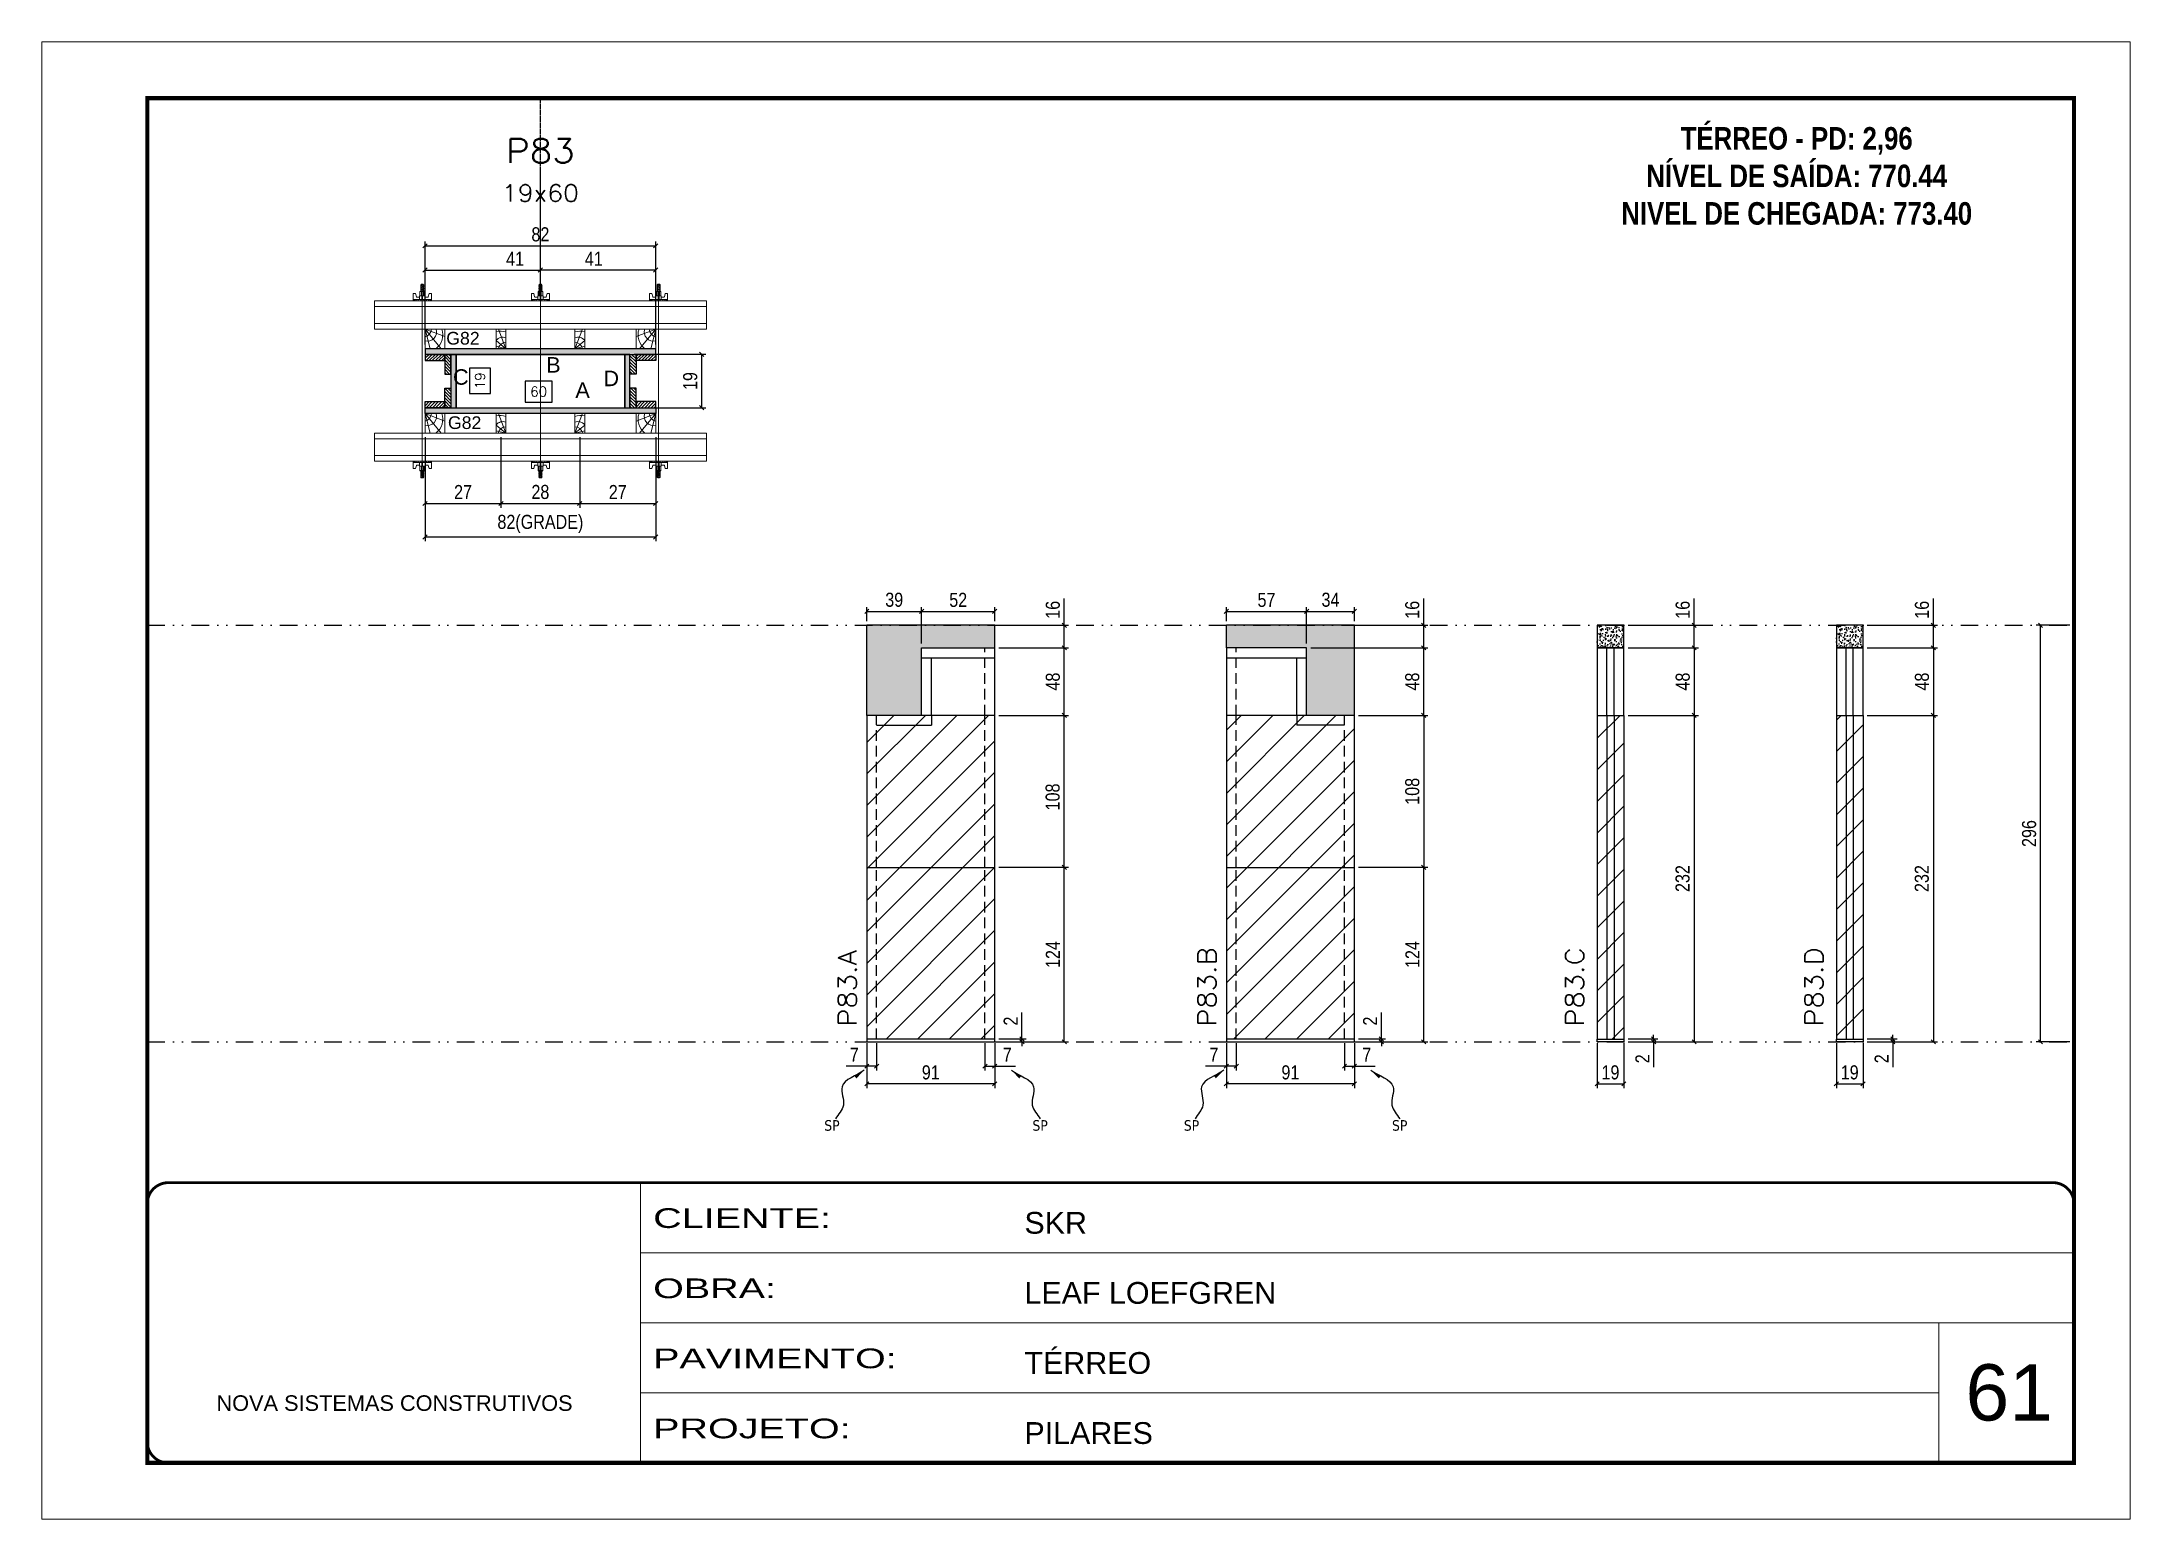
# Model space of a CAD drawing. Extents: x 14400 to 27878, y -21631 to 6985.
# Drawn here: x 14400 to 15885, y -11294 to -10244 of the extents above; entities that cross this region are included whole.
import ezdxf
from ezdxf.enums import TextEntityAlignment as Align

# ---------------------------------------------------------------- set-up
doc = ezdxf.new("R2010")
doc.units = 0
for name, pattern in [('CONTINUO', [0]), ('DASHED', [0.75, 0.5, -0.25]), ('DIVIDE2', [0.625, 0.25, -0.125, 0, -0.125, 0, -0.125]), ('HIDDEN', [0.375, 0.25, -0.125])]:
    doc.linetypes.add(name, pattern=pattern)
for name, color, linetype, lineweight in [('CARIMBO', 255, 'Continuous', 9), ('Folhas', 255, 'Continuous', 9), ('Hachura', 251, 'Continuous', 9), ('Madeira', 126, 'Continuous', 18), ('Perfil Metálico', 224, 'Continuous', 18), ('SARRAFO DE PRESSAO', 251, 'DASHED', 9), ('Texto Seção', 7, 'Continuous', 15)]:
    doc.layers.add(name, color=color, linetype=linetype, lineweight=lineweight)
for name, color, linetype in [('CHAPA', 1, 'Continuous'), ('COTA', 241, 'Continuous'), ('MEIO_PONT', 93, 'Continuous'), ('NOMENCLATURA', 7, 'Continuous'), ('Nível', 160, 'Continuous'), ('Painéis', 200, 'Continuous'), ('SARR_2.2x7', 40, 'Continuous'), ('SARRAFO', 251, 'Continuous'), ('Sarrafo de Pressão', 42, 'HIDDEN'), ('texto', 7, 'Continuous'), ('Texto de Titulo', 7, 'Continuous'), ('Texto Qtd Sarr', 242, 'Continuous'), ('TEXTO_GERAL', 7, 'Continuous')]:
    doc.layers.add(name, color=color, linetype=linetype)
doc.styles.add('ARIAL', font='arial.ttf')
doc.styles.add('COTA TECNICA', font='techl___.ttf', dxfattribs={"height": 10})
doc.styles.add('COTA TECNICA 2X', font='techl___.ttf', dxfattribs={"height": 10})
doc.styles.add('COTA TECNICA-50', font='techl___.ttf', dxfattribs={"height": 10})
doc.styles.add('REGUA-120', font='ROMANS.shx', dxfattribs={"height": 15})
doc.styles.add('ROMANC', font='techb___.ttf', dxfattribs={"height": 2.5})
doc.styles.add('ROMANS', font='romans.shx')
doc.styles.add('SANSSERIF', font='sas_____.pfb')
doc.styles.get("Standard").update_dxf_attribs({"font": 'arial.ttf'})
doc.styles.add('Tecnologia', font='')
doc.styles.get('Tecnologia').set_extended_font_data('Forgotten Futurist')
doc.dimstyles.new('COTA PAINEL-50', dxfattribs={"dimtxt": 10, "dimasz": 3, "dimexe": 3, "dimexo": 3, "dimgap": 3, "dimtad": 1, "dimdec": 1, "dimzin": 12, "dimdsep": 46, "dimtxsty": 'COTA TECNICA-50', "dimblk1": 'OBLIQUE', "dimblk2": 'OBLIQUE', "dimsah": 1, "dimcen": 0.9, "dimclrd": 4, "dimclre": 4, "dimclrt": 240, "dimadec": 1, "dimazin": 3, "dimtfac": 1, "dimtdec": 1, "dimtmove": 0, "dimatfit": 3, "dimfxl": 1, "dimtolj": 1, "dimtzin": 12, "dimarcsym": 0})
doc.dimstyles.new('PAINEL', dxfattribs={"dimtxt": 10, "dimasz": 3, "dimexe": 3, "dimexo": 3, "dimgap": 3, "dimtad": 1, "dimdec": 1, "dimzin": 12, "dimdsep": 46, "dimtxsty": 'COTA TECNICA', "dimblk1": 'OBLIQUE', "dimblk2": 'OBLIQUE', "dimsah": 1, "dimcen": 0.9, "dimclrd": 4, "dimclre": 4, "dimclrt": 240, "dimadec": 1, "dimazin": 3, "dimtfac": 1, "dimtdec": 1, "dimtmove": 0, "dimatfit": 3, "dimfxl": 1, "dimtolj": 1, "dimtzin": 12, "dimarcsym": 0})
doc.dimstyles.new('SECAO PILAR', dxfattribs={"dimtxt": 10, "dimasz": 3, "dimexe": 3, "dimexo": 3, "dimgap": 3, "dimtad": 1, "dimdec": 1, "dimlfac": 0.5, "dimzin": 12, "dimdsep": 46, "dimtxsty": 'COTA TECNICA 2X', "dimblk1": 'OBLIQUE', "dimblk2": 'OBLIQUE', "dimsah": 1, "dimcen": 0.9, "dimclrd": 256, "dimclre": 256, "dimclrt": 256, "dimadec": 1, "dimazin": 3, "dimtfac": 1, "dimtdec": 1, "dimtmove": 0, "dimatfit": 3, "dimfxl": 1, "dimtolj": 1, "dimtzin": 12, "dimarcsym": 0})
doc.dimstyles.new('SECÇÃO 2', dxfattribs={"dimtxt": 7, "dimasz": 6, "dimexe": 0.18, "dimexo": 2, "dimgap": -4, "dimtad": 3, "dimdec": 1, "dimlfac": 0.5, "dimzin": 12, "dimdsep": 46, "dimtxsty": 'ROMANS', "dimblk": 'ARCHTICK', "dimcen": 0.09, "dimse1": 1, "dimse2": 1, "dimsd1": 1, "dimsd2": 1, "dimclrd": 180, "dimclre": 5, "dimclrt": 1, "dimadec": 0, "dimazin": 3, "dimtfac": 1, "dimtdec": 1, "dimtofl": 0, "dimtmove": 0, "dimatfit": 3, "dimldrblk": 'ARCHTICK', "dimfxl": 1, "dimtolj": 1, "dimtzin": 0, "dimarcsym": 0})
doc.dimstyles.get("Standard").update_dxf_attribs({"dimtxt": 0.18, "dimasz": 0.18, "dimexe": 0.18, "dimexo": 0.0625, "dimgap": 0.09, "dimtad": 0, "dimtih": 1, "dimtoh": 1, "dimdec": 4, "dimzin": 0, "dimdsep": 46, "dimtxsty": 'Standard', "dimcen": 0.09, "dimadec": 0, "dimazin": 0, "dimtfac": 1, "dimtdec": 4, "dimtofl": 0, "dimtmove": 0, "dimatfit": 3, "dimfxl": 1, "dimtolj": 1, "dimtzin": 0, "dimarcsym": 0})
pattern_1 = [(225, (5333.5847, -33395.4511), (1.12253202, -1.12253202), [])]
pattern_2 = [(225, (5548.5847, -33395.4511), (1.12253202, -1.12253202), [])]
pattern_3 = [(135, (-8073.2717, -1001.0911), (-1.12253202, -1.12253202), [])]
pattern_4 = [(135, (-8093.2717, -1001.0911), (-1.12253202, -1.12253202), [])]

msp = doc.modelspace()

# ---------------------------------------------------------------- texts
at = {"layer": 'CARIMBO', "style": 'ARIAL'}
msp.add_text('61', height=40, dxfattribs=at).set_placement((15767.83, -11223.76))
at = {"layer": 'NOMENCLATURA', "color": 2, "insert": (15647.81, -10277.84), "char_height": 16, "attachment_point": 2, "style": 'ROMANC'}
msp.add_mtext_dynamic_manual_height_columns('\\PTÉRREO - PD: 2,96\\PNÍVEL DE SAÍDA: 770.44\\PNIVEL DE CHEGADA: 773.40', width=432.3511, gutter_width=1, heights=[0], dxfattribs=at)
at = {"layer": 'texto', "color": 0, "char_height": 7.5, "attachment_point": 5}
for insert in [(14961.83, -11014.11), (15109.85, -11014.11), (15217.49, -11014.11), (15365.51, -11014.11)]:
    msp.add_mtext('{\\fTahoma|b0|i0|c0|p34;\\C4;SP}', dxfattribs=dict(at, insert=insert))
at = {"layer": 'Texto Seção', "style": 'REGUA-120', "width": 1.1}
for s, p in [('P83.A', (14979.36, -10943.85)), ('P83.B', (15235.02, -10943.85)), ('P83.C', (15496.47, -10943.85)), ('P83.D', (15666.55, -10943.85))]:
    msp.add_text(s, height=13, rotation=90, dxfattribs=at).set_placement(p)
at = {"layer": 'TEXTO_GERAL', "color": 0, "linetype": 'Continuous', "style": 'SANSSERIF'}
for p in [(14687.57, -10454.59), (14688.77, -10514.59)]:
    msp.add_text('G82', height=9, dxfattribs=at).set_placement(p, align=Align.MIDDLE_LEFT)
at = {"layer": 'TEXTO_GERAL', "style": 'ARIAL'}
for s, p in [('B', (14763.8, -10473.49)), ('C', (14697.93, -10482.14)), ('D', (14804.88, -10483.15)), ('A', (14784.51, -10491.46))]:
    msp.add_text(s, height=11, dxfattribs=at).set_placement(p, align=Align.MIDDLE_CENTER)

# ---------------------------------------------------------------- blocks, each defined once
blk = doc.blocks.new('9999999999')
at = {"color": 30, "linetype": 'CONTINUO'}
for p, q in [((98564.6, 34230.2), (98564.6, 34429.4)), ((98564.6, 34379.6), (99584, 34379.6)), ((98564.6, 34329.8), (99488, 34329.8)), ((99584, 34329.8), (99488, 34329.8)), ((99488, 34329.8), (99488, 34230.2)), ((98564.6, 34280), (99488, 34280))]:
    blk.add_line(p, q, dxfattribs=at)
at = {"color": 30, "linetype": 'CONTINUO', "const_width": 2}
blk.add_lwpolyline([(99584, 34230.2), (99584, 34414.4, 0.414214), (99569, 34429.4), (98229, 34429.4, 0.414214), (98214, 34414.4), (98214, 34245.2, 0.414214), (98229, 34230.2), (99584, 34230.2)], format="xyb", dxfattribs=at)
at = {"layer": 'Folhas'}
blk.add_lwpolyline([(98139, 34190.2), (99624, 34190.2), (99624, 35240.2), (98139, 35240.2)], close=True, dxfattribs=at)
at = {"layer": 'Folhas', "color": 30, "const_width": 3}
blk.add_lwpolyline([(98214, 34230.2), (99584, 34230.2), (99584, 35200.2), (98214, 35200.2)], close=True, dxfattribs=at)
at = {"color": 7, "linetype": 'Continuous', "ltscale": 5, "style": 'ARIAL'}
for s, height, p in [('SKR', 15.48, (98837.7, 34393.1)), ('LEAF LOEFGREN', 15.483, (98837.7, 34343.3)), ('TÉRREO', 15.48, (98837.7, 34293.5)), ('NOVA SISTEMAS CONSTRUTIVOS', 11.059, (98263.2, 34267.2)), ('PILARES', 15.48, (98837.7, 34243.7))]:
    blk.add_text(s, height=height, dxfattribs=at).set_placement(p)
at = {"layer": 'Folhas', "color": 7, "style": 'Tecnologia', "width": 1.5}
for s, p in [('CLIENTE:', (98573.7, 34397.2)), ('OBRA:', (98573.7, 34347.3)), ('PAVIMENTO:', (98573.7, 34297.5)), ('PROJETO:', (98573.7, 34247.7))]:
    blk.add_text(s, height=14, dxfattribs=at).set_placement(p)
blk = doc.blocks.new('titulo1')
at = {"layer": 'Defpoints', "color": 252, "linetype": 'HIDDEN', "ltscale": 2}
blk.add_line((0, 0), (0, 125), dxfattribs=at)
at = {"layer": 'Defpoints', "style": 'ROMANS', "oblique": 15}
blk.add_attdef('FOLHA', text='', height=10, dxfattribs=at).set_placement((0, 15.6), align=Align.MIDDLE_CENTER)
at = {"layer": 'Texto Qtd Sarr', "color": 3, "style": 'ROMANS', "oblique": 15}
for tag, height, p in [('TITULO', 17, (0, 71.4)), ('SEÇÃO', 12, (0, 41.5))]:
    blk.add_attdef(tag, text='', height=height, dxfattribs=at).set_placement(p, align=Align.MIDDLE_CENTER)
blk = doc.blocks.new('*D1722')
at = {"layer": 'COTA', "color": 180, "lineweight": -2, "transparency": 16777216}
for p, q in [((14762.8, -10485), (14743.8, -10485)), ((14743.8, -10485), (14743.8, -10500)), ((14762.8, -10500), (14762.8, -10485)), ((14743.8, -10500), (14762.8, -10500))]:
    blk.add_line(p, q, dxfattribs=at)
at = {"layer": 'Defpoints', "color": 0, "transparency": 16777216}
for p in [(14694.5, -10504), (14814.5, -10504), (14814.5, -10504)]:
    blk.add_point(p, dxfattribs=at)
at = {"layer": 'COTA', "color": 1, "transparency": 16777216, "insert": (14753.3, -10492.5), "char_height": 7, "attachment_point": 5, "style": 'ROMANS'}
blk.add_mtext('\\A1;60', dxfattribs=at)
blk = doc.blocks.new('_ArchTick')
at = {"color": 0, "linetype": 'ByBlock', "const_width": 0.15}
blk.add_lwpolyline([(-0.5, -0.5), (0.5, 0.5)], dxfattribs=at)
blk = doc.blocks.new('*D1723')
at = {"layer": 'COTA', "color": 180, "lineweight": -2, "transparency": 16777216}
for p, q in [((14719.1, -10475.8), (14704.1, -10475.8)), ((14704.1, -10475.8), (14704.1, -10493.8)), ((14719.1, -10493.8), (14719.1, -10475.8)), ((14704.1, -10493.8), (14719.1, -10493.8))]:
    blk.add_line(p, q, dxfattribs=at)
at = {"layer": 'Defpoints', "color": 0, "transparency": 16777216}
for p in [(14694.5, -10466), (14723.1, -10466), (14694.5, -10504)]:
    blk.add_point(p, dxfattribs=at)
at = {"layer": 'COTA', "color": 1, "transparency": 16777216, "insert": (14711.6, -10484.8), "char_height": 7, "attachment_point": 5, "rotation": 90, "style": 'ROMANS'}
blk.add_mtext('\\A1;19', dxfattribs=at)
blk = doc.blocks.new('_Oblique')
at = {"color": 0, "linetype": 'ByBlock', "lineweight": -2}
blk.add_line((-0.5, -0.5), (0.5, 0.5), dxfattribs=at)
blk = doc.blocks.new('*D1731')
at = {"layer": 'COTA', "lineweight": -2, "transparency": 16777216}
for p, q in [((14821.1, -10466), (14872.2, -10466)), ((14869.2, -10504), (14869.2, -10466)), ((14821.1, -10504), (14872.2, -10504))]:
    blk.add_line(p, q, dxfattribs=at)
at = {"layer": 'Defpoints', "color": 0, "transparency": 16777216}
for p in [(14818.1, -10466), (14869.2, -10466), (14818.1, -10504)]:
    blk.add_point(p, dxfattribs=at)
at = {"layer": 'COTA', "lineweight": -2, "transparency": 16777216, "xscale": 3, "yscale": 3, "zscale": 3}
for p, rotation in [((14869.2, -10466), 90), ((14869.2, -10504), 270)]:
    blk.add_blockref('_Oblique', p, dxfattribs=dict(at, rotation=rotation))
at = {"layer": 'COTA', "transparency": 16777216, "insert": (14861.1, -10485), "char_height": 10, "attachment_point": 5, "rotation": 90, "style": 'COTA TECNICA 2X'}
blk.add_mtext('\\A1;19', dxfattribs=at)
blk = doc.blocks.new('*D1724')
at = {"layer": 'COTA', "lineweight": -2, "transparency": 16777216}
for p, q in [((14672.5, -10525), (14672.5, -10598.8)), ((14836.5, -10525), (14836.5, -10598.8)), ((14672.5, -10595.8), (14836.5, -10595.8))]:
    blk.add_line(p, q, dxfattribs=at)
at = {"layer": 'Defpoints', "color": 0, "transparency": 16777216}
for p in [(14672.5, -10522), (14836.5, -10522), (14836.5, -10595.8)]:
    blk.add_point(p, dxfattribs=at)
at = {"layer": 'COTA', "lineweight": -2, "transparency": 16777216, "xscale": 3, "yscale": 3, "zscale": 3, "rotation": 180}
blk.add_blockref('_Oblique', (14672.5, -10595.8), dxfattribs=at)
at = {"layer": 'COTA', "lineweight": -2, "transparency": 16777216, "xscale": 3, "yscale": 3, "zscale": 3}
blk.add_blockref('_Oblique', (14836.5, -10595.8), dxfattribs=at)
at = {"layer": 'COTA', "transparency": 16777216, "insert": (14754.5, -10586.6), "char_height": 10, "attachment_point": 5, "style": 'COTA TECNICA 2X'}
blk.add_mtext('\\A1;82(GRADE)', dxfattribs=at)
blk = doc.blocks.new('*D1725')
at = {"layer": 'COTA', "lineweight": -2, "transparency": 16777216}
for p, q in [((14782.5, -10525), (14782.5, -10575)), ((14836.5, -10525), (14836.5, -10575)), ((14782.5, -10572), (14836.5, -10572))]:
    blk.add_line(p, q, dxfattribs=at)
at = {"layer": 'Defpoints', "color": 0, "transparency": 16777216}
for p in [(14782.5, -10522), (14836.5, -10522), (14836.5, -10572)]:
    blk.add_point(p, dxfattribs=at)
at = {"layer": 'COTA', "lineweight": -2, "transparency": 16777216, "xscale": 3, "yscale": 3, "zscale": 3, "rotation": 180}
blk.add_blockref('_Oblique', (14782.5, -10572), dxfattribs=at)
at = {"layer": 'COTA', "lineweight": -2, "transparency": 16777216, "xscale": 3, "yscale": 3, "zscale": 3}
blk.add_blockref('_Oblique', (14836.5, -10572), dxfattribs=at)
at = {"layer": 'COTA', "transparency": 16777216, "insert": (14809.5, -10563.9), "char_height": 10, "attachment_point": 5, "style": 'COTA TECNICA 2X'}
blk.add_mtext('\\A1;27', dxfattribs=at)
blk = doc.blocks.new('*D1726')
at = {"layer": 'COTA', "lineweight": -2, "transparency": 16777216}
for p, q in [((14672.5, -10525), (14672.5, -10575)), ((14726.5, -10525), (14726.5, -10575)), ((14672.5, -10572), (14726.5, -10572))]:
    blk.add_line(p, q, dxfattribs=at)
at = {"layer": 'Defpoints', "color": 0, "transparency": 16777216}
for p in [(14672.5, -10522), (14726.5, -10522), (14726.5, -10572)]:
    blk.add_point(p, dxfattribs=at)
at = {"layer": 'COTA', "lineweight": -2, "transparency": 16777216, "xscale": 3, "yscale": 3, "zscale": 3, "rotation": 180}
blk.add_blockref('_Oblique', (14672.5, -10572), dxfattribs=at)
at = {"layer": 'COTA', "lineweight": -2, "transparency": 16777216, "xscale": 3, "yscale": 3, "zscale": 3}
blk.add_blockref('_Oblique', (14726.5, -10572), dxfattribs=at)
at = {"layer": 'COTA', "transparency": 16777216, "insert": (14699.5, -10563.9), "char_height": 10, "attachment_point": 5, "style": 'COTA TECNICA 2X'}
blk.add_mtext('\\A1;27', dxfattribs=at)
blk = doc.blocks.new('*D1727')
at = {"layer": 'COTA', "lineweight": -2, "transparency": 16777216}
for p, q in [((14726.5, -10525), (14726.5, -10575)), ((14782.5, -10525), (14782.5, -10575)), ((14726.5, -10572), (14782.5, -10572))]:
    blk.add_line(p, q, dxfattribs=at)
at = {"layer": 'Defpoints', "color": 0, "transparency": 16777216}
for p in [(14726.5, -10522), (14782.5, -10522), (14782.5, -10572)]:
    blk.add_point(p, dxfattribs=at)
at = {"layer": 'COTA', "lineweight": -2, "transparency": 16777216, "xscale": 3, "yscale": 3, "zscale": 3, "rotation": 180}
blk.add_blockref('_Oblique', (14726.5, -10572), dxfattribs=at)
at = {"layer": 'COTA', "lineweight": -2, "transparency": 16777216, "xscale": 3, "yscale": 3, "zscale": 3}
blk.add_blockref('_Oblique', (14782.5, -10572), dxfattribs=at)
at = {"layer": 'COTA', "transparency": 16777216, "insert": (14754.5, -10563.9), "char_height": 10, "attachment_point": 5, "style": 'COTA TECNICA 2X'}
blk.add_mtext('\\A1;28', dxfattribs=at)
blk = doc.blocks.new('*D1728')
at = {"layer": 'COTA', "lineweight": -2, "transparency": 16777216}
for p, q in [((14672.5, -10459), (14672.5, -10385.9)), ((14672.5, -10388.9), (14836.5, -10388.9)), ((14836.5, -10459), (14836.5, -10385.9))]:
    blk.add_line(p, q, dxfattribs=at)
at = {"layer": 'Defpoints', "color": 0, "transparency": 16777216}
for p in [(14836.5, -10388.9), (14672.5, -10462), (14836.5, -10462)]:
    blk.add_point(p, dxfattribs=at)
at = {"layer": 'COTA', "lineweight": -2, "transparency": 16777216, "xscale": 3, "yscale": 3, "zscale": 3, "rotation": 180}
blk.add_blockref('_Oblique', (14672.5, -10388.9), dxfattribs=at)
at = {"layer": 'COTA', "lineweight": -2, "transparency": 16777216, "xscale": 3, "yscale": 3, "zscale": 3}
blk.add_blockref('_Oblique', (14836.5, -10388.9), dxfattribs=at)
at = {"layer": 'COTA', "transparency": 16777216, "insert": (14754.5, -10380.8), "char_height": 10, "attachment_point": 5, "style": 'COTA TECNICA 2X'}
blk.add_mtext('\\A1;82', dxfattribs=at)
blk = doc.blocks.new('*D1729')
at = {"layer": 'COTA', "lineweight": -2, "transparency": 16777216}
for p, q in [((14672.5, -10425), (14672.5, -10403.1)), ((14672.5, -10406.1), (14754.5, -10406.1)), ((14754.5, -10425), (14754.5, -10403.1))]:
    blk.add_line(p, q, dxfattribs=at)
at = {"layer": 'Defpoints', "color": 0, "transparency": 16777216}
for p in [(14754.5, -10406.1), (14672.5, -10428), (14754.5, -10428)]:
    blk.add_point(p, dxfattribs=at)
at = {"layer": 'COTA', "lineweight": -2, "transparency": 16777216, "xscale": 3, "yscale": 3, "zscale": 3, "rotation": 180}
blk.add_blockref('_Oblique', (14672.5, -10406.1), dxfattribs=at)
at = {"layer": 'COTA', "lineweight": -2, "transparency": 16777216, "xscale": 3, "yscale": 3, "zscale": 3}
blk.add_blockref('_Oblique', (14754.5, -10406.1), dxfattribs=at)
at = {"layer": 'COTA', "transparency": 16777216, "insert": (14736.5, -10398.1), "char_height": 10, "attachment_point": 5, "style": 'COTA TECNICA 2X'}
blk.add_mtext('\\A1;41', dxfattribs=at)
blk = doc.blocks.new('*D1730')
at = {"layer": 'COTA', "lineweight": -2, "transparency": 16777216}
for p, q in [((14754.5, -10425), (14754.5, -10403.1)), ((14836.5, -10406.1), (14754.5, -10406.1)), ((14836.5, -10425), (14836.5, -10403.1))]:
    blk.add_line(p, q, dxfattribs=at)
at = {"layer": 'Defpoints', "color": 0, "transparency": 16777216}
for p in [(14754.5, -10406.1), (14754.5, -10428), (14836.5, -10428)]:
    blk.add_point(p, dxfattribs=at)
at = {"layer": 'COTA', "lineweight": -2, "transparency": 16777216, "xscale": 3, "yscale": 3, "zscale": 3, "rotation": 180}
blk.add_blockref('_Oblique', (14754.5, -10406.1), dxfattribs=at)
at = {"layer": 'COTA', "lineweight": -2, "transparency": 16777216, "xscale": 3, "yscale": 3, "zscale": 3}
blk.add_blockref('_Oblique', (14836.5, -10406.1), dxfattribs=at)
at = {"layer": 'COTA', "transparency": 16777216, "insert": (14792.5, -10398.1), "char_height": 10, "attachment_point": 5, "style": 'COTA TECNICA 2X'}
blk.add_mtext('\\A1;41', dxfattribs=at)
blk = doc.blocks.new('C')
at = {"layer": 'Hachura', "color": 0}
for p, q in [((0, 3.22), (0, -3.22)), ((0.45, 3.22), (0, 3.22)), ((0.46, 3.16), (0, 3.16)), ((0.46, 3.05), (0, 3.05)), ((0.46, 2.88), (0, 2.88)), ((0, 2.75), (0, -1.16)), ((0.46, 2.65), (0, 2.65)), ((0.46, 2.23), (0, 2.23)), ((0.46, 1.51), (0, 1.51)), ((0.39, 0.49), (0.17, 0.49)), ((0.45, -3.23), (0.45, 3.22)), ((0.45, 3.22), (2.58, 3.22)), ((1.74, 0.97), (0.45, 0.97)), ((1.45, 0.1), (0.45, 0.1)), ((1.35, 1.94), (1.35, 0.96)), ((2.58, 2.39), (1.47, 2.09)), ((1.74, -0.97), (1.74, 0.97)), ((1.74, 0.97), (1.74, 0.84)), ((1.74, 0.97), (1.74, 0.84)), ((1.74, 0.84), (3.35, 0.84)), ((3.35, 0.45), (1.74, 0.45)), ((2.58, 3.22), (2.58, 2.39)), ((3.32, 0.84), (3.32, -0.84)), ((3.35, 0.84), (3.35, -0.84)), ((3.68, 0.45), (3.35, 0.45)), ((3.84, -0.52), (3.35, 0.45)), ((3.35, 0.06), (3.67, -0.57)), ((3.68, 0.45), (4.16, -0.52)), ((3.72, 0.5), (4.25, -0.57)), ((4.37, -0.55), (3.83, 0.53)), ((4.15, 0.45), (3.93, 0.45)), ((4.42, -0.52), (3.93, 0.45)), ((4.15, 0.45), (4.26, 0.45)), ((4.26, 0.45), (4.74, -0.52)), ((4.3, 0.5), (4.83, -0.57)), ((4.95, -0.55), (4.41, 0.53)), ((4.51, 0.45), (4.84, 0.45)), ((5, -0.52), (4.51, 0.45)), ((4.84, 0.45), (5.32, -0.52)), ((4.88, 0.5), (5.41, -0.57)), ((5.53, -0.55), (4.99, 0.53)), ((5.58, -0.52), (5.09, 0.45)), ((5.42, 0.45), (5.09, 0.45)), ((5.58, -0.52), (5.09, 0.45)), ((5.42, 0.45), (5.74, -0.19)), ((5.46, 0.5), (5.74, -0.07)), ((5.74, 0.19), (5.57, 0.53)), ((5.74, 0.32), (5.68, 0.45)), ((5.68, 0.45), (5.74, 0.45)), ((5.74, 0.45), (5.9, 0.29)), ((5.74, 0.45), (5.74, -0.52)), ((5.9, -0.36), (5.9, 0.29)), ((0.45, 0), (0, 0)), ((0.46, -1.52), (0, -1.52)), ((0.46, -2.23), (0, -2.23)), ((0.46, -2.65), (0, -2.65)), ((0.46, -2.88), (0, -2.88)), ((0.46, -3.05), (0, -3.05)), ((0.46, -3.16), (0, -3.16)), ((0, -3.22), (2.57, -3.22)), ((0.08, -0.48), (0.29, -0.48)), ((0.29, -0.48), (0.4, -0.48)), ((0.45, 0), (0.45, -0.97)), ((0.45, -0.16), (1.45, -0.16)), ((0.45, -0.65), (0.45, -0.32)), ((0.45, -3.23), (0.45, -0.65)), ((0.45, -0.97), (1.74, -0.97)), ((1.35, -1.94), (1.35, -0.97)), ((2.58, -2.39), (1.47, -2.1)), ((3.35, -0.32), (1.74, -0.32)), ((3.35, -0.84), (1.74, -0.84)), ((2.58, -3.23), (2.58, -2.39)), ((3.35, -0.07), (3.58, -0.52)), ((3.35, -0.52), (3.58, -0.52)), ((3.84, -0.52), (4.16, -0.52)), ((4.42, -0.52), (4.74, -0.52)), ((4.63, -0.52), (4.74, -0.52)), ((5, -0.52), (5.32, -0.52)), ((5.58, -0.52), (5.74, -0.52)), ((5.74, -0.52), (5.9, -0.36)), ((5.74, -0.52), (5.74, -0.52))]:
    blk.add_line(p, q, dxfattribs=at)
for centre, radius, start, end in [((1.52, 1.94), 0.161, 104.74356, 180), ((1.44, -0.03), 0.129, 272.69497, 87.30503), ((3.81, 0.39), 0.143, 25.56881, 154.43119), ((4.39, 0.39), 0.143, 25.56881, 154.43119), ((4.97, 0.39), 0.143, 25.56881, 154.43119), ((5.55, 0.39), 0.143, 25.56881, 154.43119), ((0.17, -0.37), 0.174, 221.74404, 317.85924), ((1.52, -1.94), 0.161, 180, 255.25644), ((3.71, -0.4), 0.174, 222.14076, 318.25596), ((4.29, -0.4), 0.174, 222.14076, 318.25596), ((4.87, -0.4), 0.174, 222.14076, 318.25596), ((5.45, -0.4), 0.174, 222.14076, 318.25596), ((5.61, -0.4), 0.174, 317.85924, 318.25596)]:
    blk.add_arc(centre, radius, start, end, dxfattribs=at)
blk = doc.blocks.new('PONTALETE')
at = {"layer": 'Madeira'}
for q in [(2.71, 7), (7, 5.76), (7, 1.74)]:
    blk.add_line((0, 0), q, dxfattribs=at)
blk.add_lwpolyline([(0, 0), (7, 0), (7, 7), (0, 7)], close=True, dxfattribs=at)
for centre, radius, start, end in [((2.04, 0.06), 6.23, 37.28179, 109.09128), ((1.09, 0.9), 3.19, 343.60304, 109.98471), ((-0.21, -0.78), 3.09, 14.63219, 86.0383)]:
    blk.add_arc(centre, radius, start, end, dxfattribs=at)
blk = doc.blocks.new('MEIO PONTALETE')
at = {"layer": 'Madeira'}
for q in [(2.71, 7), (3.5, 2.88), (3.5, 0.87)]:
    blk.add_line((0, 0), q, dxfattribs=at)
blk.add_lwpolyline([(0, 0), (3.5, 0), (3.5, 7), (0, 7)], close=True, dxfattribs=at)
for centre, radius, start, end in [((2.04, 0.06), 6.23, 76.44987, 109.09128), ((1.09, 0.9), 3.19, 40.90626, 109.98471), ((-0.21, -0.78), 3.09, 14.63219, 86.0383)]:
    blk.add_arc(centre, radius, start, end, dxfattribs=at)
blk = doc.blocks.new('*D1732')
at = {"layer": 'COTA', "color": 4, "lineweight": -2, "transparency": 16777216}
for p, q in [((15676, -10955.6), (15676, -10987.5)), ((15695, -10955.6), (15695, -10987.5)), ((15676, -10984.5), (15695, -10984.5))]:
    blk.add_line(p, q, dxfattribs=at)
at = {"layer": 'Defpoints', "color": 0, "transparency": 16777216}
for p in [(15676, -10952.6), (15695, -10952.6), (15695, -10984.5)]:
    blk.add_point(p, dxfattribs=at)
at = {"layer": 'COTA', "color": 4, "lineweight": -2, "transparency": 16777216, "xscale": 3, "yscale": 3, "zscale": 3, "rotation": 180}
blk.add_blockref('_Oblique', (15676, -10984.5), dxfattribs=at)
at = {"layer": 'COTA', "color": 4, "lineweight": -2, "transparency": 16777216, "xscale": 3, "yscale": 3, "zscale": 3}
blk.add_blockref('_Oblique', (15695, -10984.5), dxfattribs=at)
at = {"layer": 'COTA', "color": 240, "transparency": 16777216, "insert": (15685.5, -10976.4), "char_height": 10, "attachment_point": 5, "style": 'COTA TECNICA'}
blk.add_mtext('\\A1;19', dxfattribs=at)
blk = doc.blocks.new('*D1733')
at = {"layer": 'COTA', "color": 4, "lineweight": -2, "transparency": 16777216}
for p, q in [((15698, -10952.6), (15719.2, -10952.6)), ((15698, -10954.6), (15719.2, -10954.6)), ((15716.2, -10952.6), (15716.2, -10949.6)), ((15716.2, -10952.6), (15716.2, -10954.6)), ((15716.2, -10954.6), (15716.2, -10972.7))]:
    blk.add_line(p, q, dxfattribs=at)
at = {"layer": 'Defpoints', "color": 0, "transparency": 16777216}
for p in [(15695, -10952.6), (15695, -10954.6), (15716.2, -10952.6)]:
    blk.add_point(p, dxfattribs=at)
at = {"layer": 'COTA', "color": 4, "lineweight": -2, "transparency": 16777216, "xscale": 3, "yscale": 3, "zscale": 3}
for p, rotation in [((15716.2, -10952.6), 270), ((15716.2, -10954.6), 90)]:
    blk.add_blockref('_Oblique', p, dxfattribs=dict(at, rotation=rotation))
at = {"layer": 'COTA', "color": 240, "transparency": 16777216, "insert": (15708.2, -10966.7), "char_height": 10, "attachment_point": 5, "rotation": 90, "style": 'COTA TECNICA-50'}
blk.add_mtext('\\A1;2', dxfattribs=at)
blk = doc.blocks.new('*D1734')
at = {"layer": 'COTA', "color": 4, "lineweight": -2, "transparency": 16777216}
for p, q in [((15698, -10722.6), (15748, -10722.6)), ((15745, -10722.6), (15745, -10954.6)), ((15698, -10954.6), (15748, -10954.6))]:
    blk.add_line(p, q, dxfattribs=at)
at = {"layer": 'Defpoints', "color": 0, "transparency": 16777216}
for p in [(15695, -10722.6), (15695, -10954.6), (15745, -10954.6)]:
    blk.add_point(p, dxfattribs=at)
at = {"layer": 'COTA', "color": 4, "lineweight": -2, "transparency": 16777216, "xscale": 3, "yscale": 3, "zscale": 3}
for p, rotation in [((15745, -10722.6), 90), ((15745, -10954.6), 270)]:
    blk.add_blockref('_Oblique', p, dxfattribs=dict(at, rotation=rotation))
at = {"layer": 'COTA', "color": 240, "transparency": 16777216, "insert": (15736.8, -10838.6), "char_height": 10, "attachment_point": 5, "rotation": 90, "style": 'COTA TECNICA'}
blk.add_mtext('\\A1;232', dxfattribs=at)
blk = doc.blocks.new('*D2440')
at = {"layer": 'COTA', "color": 4, "lineweight": -2, "transparency": 16777216}
for p, q in [((15842, -10658.6), (15818.2, -10658.6)), ((15821.2, -10954.6), (15821.2, -10658.6)), ((15842, -10954.6), (15818.2, -10954.6))]:
    blk.add_line(p, q, dxfattribs=at)
at = {"layer": 'Defpoints', "color": 0, "transparency": 16777216}
for p in [(15821.2, -10658.6), (15845, -10658.6), (15845, -10954.6)]:
    blk.add_point(p, dxfattribs=at)
at = {"layer": 'COTA', "color": 4, "lineweight": -2, "transparency": 16777216, "xscale": 3, "yscale": 3, "zscale": 3}
for p, rotation in [((15821.2, -10658.6), 90), ((15821.2, -10954.6), 270)]:
    blk.add_blockref('_Oblique', p, dxfattribs=dict(at, rotation=rotation))
at = {"layer": 'COTA', "color": 240, "transparency": 16777216, "insert": (15813.1, -10806.6), "char_height": 10, "attachment_point": 5, "rotation": 90, "style": 'COTA TECNICA'}
blk.add_mtext('\\A1;296', dxfattribs=at)
blk = doc.blocks.new('*D2442')
at = {"layer": 'COTA', "color": 4, "lineweight": -2, "transparency": 16777216}
for p, q in [((14986.6, -10955.6), (14986.6, -10987.5)), ((15077.6, -10955.6), (15077.6, -10987.5)), ((15077.6, -10984.5), (14986.6, -10984.5))]:
    blk.add_line(p, q, dxfattribs=at)
at = {"layer": 'Defpoints', "color": 0, "transparency": 16777216}
for p in [(14986.6, -10952.6), (15077.6, -10952.6), (14986.6, -10984.5)]:
    blk.add_point(p, dxfattribs=at)
at = {"layer": 'COTA', "color": 4, "lineweight": -2, "transparency": 16777216, "xscale": 3, "yscale": 3, "zscale": 3, "rotation": 180}
blk.add_blockref('_Oblique', (14986.6, -10984.5), dxfattribs=at)
at = {"layer": 'COTA', "color": 4, "lineweight": -2, "transparency": 16777216, "xscale": 3, "yscale": 3, "zscale": 3}
blk.add_blockref('_Oblique', (15077.6, -10984.5), dxfattribs=at)
at = {"layer": 'COTA', "color": 240, "transparency": 16777216, "insert": (15032.1, -10976.4), "char_height": 10, "attachment_point": 5, "style": 'COTA TECNICA'}
blk.add_mtext('\\A1;91', dxfattribs=at)
blk = doc.blocks.new('*D2443')
at = {"layer": 'COTA', "color": 4, "lineweight": -2, "transparency": 16777216}
for p, q in [((15070.6, -10955.6), (15070.6, -10974.9)), ((15077.6, -10957.6), (15077.6, -10974.9)), ((15070.6, -10971.9), (15077.6, -10971.9)), ((15077.6, -10971.9), (15092.3, -10971.9))]:
    blk.add_line(p, q, dxfattribs=at)
at = {"layer": 'Defpoints', "color": 0, "transparency": 16777216}
for p in [(15070.6, -10952.6), (15077.6, -10954.6), (15077.6, -10971.9)]:
    blk.add_point(p, dxfattribs=at)
at = {"layer": 'COTA', "color": 4, "lineweight": -2, "transparency": 16777216, "xscale": 3, "yscale": 3, "zscale": 3, "rotation": 180}
blk.add_blockref('_Oblique', (15070.6, -10971.9), dxfattribs=at)
at = {"layer": 'COTA', "color": 4, "lineweight": -2, "transparency": 16777216, "xscale": 3, "yscale": 3, "zscale": 3}
blk.add_blockref('_Oblique', (15077.6, -10971.9), dxfattribs=at)
at = {"layer": 'COTA', "color": 240, "transparency": 16777216, "insert": (15086.5, -10963.8), "char_height": 10, "attachment_point": 5, "style": 'COTA TECNICA-50'}
blk.add_mtext('\\A1;7', dxfattribs=at)
blk = doc.blocks.new('*D2444')
at = {"layer": 'COTA', "color": 4, "lineweight": -2, "transparency": 16777216}
for p, q in [((14986.6, -10957.6), (14986.6, -10974.9)), ((14993.6, -10955.6), (14993.6, -10974.9)), ((14986.6, -10971.9), (14971.9, -10971.9)), ((14993.6, -10971.9), (14986.6, -10971.9))]:
    blk.add_line(p, q, dxfattribs=at)
at = {"layer": 'Defpoints', "color": 0, "transparency": 16777216}
for p in [(14986.6, -10954.6), (14993.6, -10952.6), (14986.6, -10971.9)]:
    blk.add_point(p, dxfattribs=at)
at = {"layer": 'COTA', "color": 4, "lineweight": -2, "transparency": 16777216, "xscale": 3, "yscale": 3, "zscale": 3, "rotation": 180}
blk.add_blockref('_Oblique', (14986.6, -10971.9), dxfattribs=at)
at = {"layer": 'COTA', "color": 4, "lineweight": -2, "transparency": 16777216, "xscale": 3, "yscale": 3, "zscale": 3}
blk.add_blockref('_Oblique', (14993.6, -10971.9), dxfattribs=at)
at = {"layer": 'COTA', "color": 240, "transparency": 16777216, "insert": (14977.7, -10963.8), "char_height": 10, "attachment_point": 5, "style": 'COTA TECNICA-50'}
blk.add_mtext('\\A1;7', dxfattribs=at)
blk = doc.blocks.new('*D2445')
at = {"layer": 'COTA', "color": 4, "lineweight": -2, "transparency": 16777216}
for p, q in [((15096.9, -10952.6), (15096.9, -10933.8)), ((15080.6, -10952.6), (15099.9, -10952.6)), ((15080.6, -10954.6), (15099.9, -10954.6)), ((15096.9, -10954.6), (15096.9, -10952.6)), ((15096.9, -10954.6), (15096.9, -10957.6))]:
    blk.add_line(p, q, dxfattribs=at)
at = {"layer": 'Defpoints', "color": 0, "transparency": 16777216}
for p in [(15077.6, -10952.6), (15077.6, -10954.6), (15096.9, -10954.6)]:
    blk.add_point(p, dxfattribs=at)
at = {"layer": 'COTA', "color": 4, "lineweight": -2, "transparency": 16777216, "xscale": 3, "yscale": 3, "zscale": 3}
for p, rotation in [((15096.9, -10952.6), 270), ((15096.9, -10954.6), 90)]:
    blk.add_blockref('_Oblique', p, dxfattribs=dict(at, rotation=rotation))
at = {"layer": 'COTA', "color": 240, "transparency": 16777216, "insert": (15088.9, -10939.9), "char_height": 10, "attachment_point": 5, "rotation": 90, "style": 'COTA TECNICA-50'}
blk.add_mtext('\\A1;2', dxfattribs=at)
blk = doc.blocks.new('*D2446')
at = {"layer": 'COTA', "color": 4, "lineweight": -2, "transparency": 16777216}
for p, q in [((15080.6, -10674.6), (15130, -10674.6)), ((15127, -10722.6), (15127, -10674.6)), ((15080.6, -10722.6), (15130, -10722.6))]:
    blk.add_line(p, q, dxfattribs=at)
at = {"layer": 'Defpoints', "color": 0, "transparency": 16777216}
for p in [(15077.6, -10674.6), (15127, -10674.6), (15077.6, -10722.6)]:
    blk.add_point(p, dxfattribs=at)
at = {"layer": 'COTA', "color": 4, "lineweight": -2, "transparency": 16777216, "xscale": 3, "yscale": 3, "zscale": 3}
for p, rotation in [((15127, -10674.6), 90), ((15127, -10722.6), 270)]:
    blk.add_blockref('_Oblique', p, dxfattribs=dict(at, rotation=rotation))
at = {"layer": 'COTA', "color": 240, "transparency": 16777216, "insert": (15118.9, -10698.6), "char_height": 10, "attachment_point": 5, "rotation": 90, "style": 'COTA TECNICA-50'}
blk.add_mtext('\\A1;48', dxfattribs=at)
blk = doc.blocks.new('*D2447')
at = {"layer": 'COTA', "color": 4, "lineweight": -2, "transparency": 16777216}
for p, q in [((15080.6, -10722.6), (15130, -10722.6)), ((15127, -10830.6), (15127, -10722.6)), ((15080.6, -10830.6), (15130, -10830.6))]:
    blk.add_line(p, q, dxfattribs=at)
at = {"layer": 'Defpoints', "color": 0, "transparency": 16777216}
for p in [(15077.6, -10722.6), (15127, -10722.6), (15077.6, -10830.6)]:
    blk.add_point(p, dxfattribs=at)
at = {"layer": 'COTA', "color": 4, "lineweight": -2, "transparency": 16777216, "xscale": 3, "yscale": 3, "zscale": 3}
for p, rotation in [((15127, -10722.6), 90), ((15127, -10830.6), 270)]:
    blk.add_blockref('_Oblique', p, dxfattribs=dict(at, rotation=rotation))
at = {"layer": 'COTA', "color": 240, "transparency": 16777216, "insert": (15118.8, -10780.6), "char_height": 10, "attachment_point": 5, "rotation": 90, "style": 'COTA TECNICA-50'}
blk.add_mtext('\\A1;108', dxfattribs=at)
blk = doc.blocks.new('*D2449')
at = {"layer": 'COTA', "color": 4, "linetype": 'ByBlock', "lineweight": -2, "transparency": 16777216}
for p, q in [((15080.6, -10830.6), (15130, -10830.6)), ((15127, -10954.6), (15127, -10830.6)), ((15080.6, -10954.6), (15130, -10954.6))]:
    blk.add_line(p, q, dxfattribs=at)
at = {"layer": 'Defpoints', "color": 0, "linetype": 'ByBlock', "transparency": 16777216}
for p in [(15077.6, -10830.6), (15127, -10830.6), (15077.6, -10954.6)]:
    blk.add_point(p, dxfattribs=at)
at = {"layer": 'COTA', "color": 4, "linetype": 'ByBlock', "lineweight": -2, "transparency": 16777216, "xscale": 3, "yscale": 3, "zscale": 3}
for p, rotation in [((15127, -10830.6), 90), ((15127, -10954.6), 270)]:
    blk.add_blockref('_Oblique', p, dxfattribs=dict(at, rotation=rotation))
at = {"layer": 'COTA', "color": 240, "linetype": 'ByBlock', "transparency": 16777216, "insert": (15118.9, -10892.6), "char_height": 10, "attachment_point": 5, "rotation": 90, "style": 'COTA TECNICA'}
blk.add_mtext('\\A1;124', dxfattribs=at)
blk = doc.blocks.new('*D2448')
at = {"layer": 'COTA', "color": 4, "linetype": 'ByBlock', "lineweight": -2, "transparency": 16777216}
for p, q in [((15080.6, -10830.6), (15130, -10830.6)), ((15127, -10954.6), (15127, -10830.6)), ((15080.6, -10954.6), (15130, -10954.6))]:
    blk.add_line(p, q, dxfattribs=at)
at = {"layer": 'Defpoints', "color": 0, "linetype": 'ByBlock', "transparency": 16777216}
for p in [(15077.6, -10830.6), (15127, -10830.6), (15077.6, -10954.6)]:
    blk.add_point(p, dxfattribs=at)
at = {"layer": 'COTA', "color": 4, "linetype": 'ByBlock', "lineweight": -2, "transparency": 16777216, "xscale": 3, "yscale": 3, "zscale": 3}
for p, rotation in [((15127, -10830.6), 90), ((15127, -10954.6), 270)]:
    blk.add_blockref('_Oblique', p, dxfattribs=dict(at, rotation=rotation))
at = {"layer": 'COTA', "color": 240, "linetype": 'ByBlock', "transparency": 16777216, "insert": (15118.9, -10892.6), "char_height": 10, "attachment_point": 5, "rotation": 90, "style": 'COTA TECNICA'}
blk.add_mtext('\\A1;124', dxfattribs=at)
blk = doc.blocks.new('*D2452')
at = {"layer": 'COTA', "color": 4, "lineweight": -2, "transparency": 16777216}
for p, q in [((15127, -10658.6), (15127, -10639.6)), ((15080.6, -10658.6), (15130, -10658.6)), ((15127, -10674.6), (15127, -10658.6)), ((15080.6, -10674.6), (15130, -10674.6))]:
    blk.add_line(p, q, dxfattribs=at)
at = {"layer": 'Defpoints', "color": 0, "transparency": 16777216}
for p in [(15077.6, -10658.6), (15127, -10658.6), (15077.6, -10674.6)]:
    blk.add_point(p, dxfattribs=at)
at = {"layer": 'COTA', "color": 4, "lineweight": -2, "transparency": 16777216, "xscale": 3, "yscale": 3, "zscale": 3}
for p, rotation in [((15127, -10658.6), 90), ((15127, -10674.6), 270)]:
    blk.add_blockref('_Oblique', p, dxfattribs=dict(at, rotation=rotation))
at = {"layer": 'COTA', "color": 240, "transparency": 16777216, "insert": (15118.9, -10647.6), "char_height": 10, "attachment_point": 5, "rotation": 90, "style": 'COTA TECNICA'}
blk.add_mtext('\\A1;16', dxfattribs=at)
blk = doc.blocks.new('*D2450')
at = {"layer": 'COTA', "color": 4, "lineweight": -2, "transparency": 16777216}
for p, q in [((14986.6, -10655.6), (14986.6, -10645.7)), ((15025.6, -10671.6), (15025.6, -10645.7)), ((14986.6, -10648.7), (15025.6, -10648.7))]:
    blk.add_line(p, q, dxfattribs=at)
at = {"layer": 'Defpoints', "color": 0, "transparency": 16777216}
for p in [(14986.6, -10658.6), (15025.6, -10648.7), (15025.6, -10674.6)]:
    blk.add_point(p, dxfattribs=at)
at = {"layer": 'COTA', "color": 4, "lineweight": -2, "transparency": 16777216, "xscale": 3, "yscale": 3, "zscale": 3, "rotation": 180}
blk.add_blockref('_Oblique', (14986.6, -10648.7), dxfattribs=at)
at = {"layer": 'COTA', "color": 4, "lineweight": -2, "transparency": 16777216, "xscale": 3, "yscale": 3, "zscale": 3}
blk.add_blockref('_Oblique', (15025.6, -10648.7), dxfattribs=at)
at = {"layer": 'COTA', "color": 240, "transparency": 16777216, "insert": (15006.1, -10640.5), "char_height": 10, "attachment_point": 5, "style": 'COTA TECNICA'}
blk.add_mtext('\\A1;39', dxfattribs=at)
blk = doc.blocks.new('*D2451')
at = {"layer": 'COTA', "color": 4, "lineweight": -2, "transparency": 16777216}
for p, q in [((15025.6, -10671.6), (15025.6, -10645.7)), ((15077.6, -10655.6), (15077.6, -10645.7)), ((15025.6, -10648.7), (15077.6, -10648.7))]:
    blk.add_line(p, q, dxfattribs=at)
at = {"layer": 'Defpoints', "color": 0, "transparency": 16777216}
for p in [(15077.6, -10648.7), (15077.6, -10658.6), (15025.6, -10674.6)]:
    blk.add_point(p, dxfattribs=at)
at = {"layer": 'COTA', "color": 4, "lineweight": -2, "transparency": 16777216, "xscale": 3, "yscale": 3, "zscale": 3, "rotation": 180}
blk.add_blockref('_Oblique', (15025.6, -10648.7), dxfattribs=at)
at = {"layer": 'COTA', "color": 4, "lineweight": -2, "transparency": 16777216, "xscale": 3, "yscale": 3, "zscale": 3}
blk.add_blockref('_Oblique', (15077.6, -10648.7), dxfattribs=at)
at = {"layer": 'COTA', "color": 240, "transparency": 16777216, "insert": (15051.6, -10640.6), "char_height": 10, "attachment_point": 5, "style": 'COTA TECNICA'}
blk.add_mtext('\\A1;52', dxfattribs=at)
blk = doc.blocks.new('*D2453')
at = {"layer": 'COTA', "color": 4, "lineweight": -2, "transparency": 16777216}
for p, q in [((15242.3, -10955.6), (15242.3, -10987.5)), ((15333.3, -10955.6), (15333.3, -10987.5)), ((15333.3, -10984.5), (15242.3, -10984.5))]:
    blk.add_line(p, q, dxfattribs=at)
at = {"layer": 'Defpoints', "color": 0, "transparency": 16777216}
for p in [(15242.3, -10952.6), (15333.3, -10952.6), (15242.3, -10984.5)]:
    blk.add_point(p, dxfattribs=at)
at = {"layer": 'COTA', "color": 4, "lineweight": -2, "transparency": 16777216, "xscale": 3, "yscale": 3, "zscale": 3, "rotation": 180}
blk.add_blockref('_Oblique', (15242.3, -10984.5), dxfattribs=at)
at = {"layer": 'COTA', "color": 4, "lineweight": -2, "transparency": 16777216, "xscale": 3, "yscale": 3, "zscale": 3}
blk.add_blockref('_Oblique', (15333.3, -10984.5), dxfattribs=at)
at = {"layer": 'COTA', "color": 240, "transparency": 16777216, "insert": (15287.8, -10976.4), "char_height": 10, "attachment_point": 5, "style": 'COTA TECNICA'}
blk.add_mtext('\\A1;91', dxfattribs=at)
blk = doc.blocks.new('*D2454')
at = {"layer": 'COTA', "color": 4, "lineweight": -2, "transparency": 16777216}
for p, q in [((15326.3, -10955.6), (15326.3, -10974.9)), ((15333.3, -10957.6), (15333.3, -10974.9)), ((15326.3, -10971.9), (15333.3, -10971.9)), ((15333.3, -10971.9), (15348, -10971.9))]:
    blk.add_line(p, q, dxfattribs=at)
at = {"layer": 'Defpoints', "color": 0, "transparency": 16777216}
for p in [(15326.3, -10952.6), (15333.3, -10954.6), (15333.3, -10971.9)]:
    blk.add_point(p, dxfattribs=at)
at = {"layer": 'COTA', "color": 4, "lineweight": -2, "transparency": 16777216, "xscale": 3, "yscale": 3, "zscale": 3, "rotation": 180}
blk.add_blockref('_Oblique', (15326.3, -10971.9), dxfattribs=at)
at = {"layer": 'COTA', "color": 4, "lineweight": -2, "transparency": 16777216, "xscale": 3, "yscale": 3, "zscale": 3}
blk.add_blockref('_Oblique', (15333.3, -10971.9), dxfattribs=at)
at = {"layer": 'COTA', "color": 240, "transparency": 16777216, "insert": (15342.1, -10963.8), "char_height": 10, "attachment_point": 5, "style": 'COTA TECNICA-50'}
blk.add_mtext('\\A1;7', dxfattribs=at)
blk = doc.blocks.new('*D2455')
at = {"layer": 'COTA', "color": 4, "lineweight": -2, "transparency": 16777216}
for p, q in [((15242.3, -10957.6), (15242.3, -10974.9)), ((15249.3, -10955.6), (15249.3, -10974.9)), ((15242.3, -10971.9), (15227.5, -10971.9)), ((15249.3, -10971.9), (15242.3, -10971.9))]:
    blk.add_line(p, q, dxfattribs=at)
at = {"layer": 'Defpoints', "color": 0, "transparency": 16777216}
for p in [(15242.3, -10954.6), (15249.3, -10952.6), (15242.3, -10971.9)]:
    blk.add_point(p, dxfattribs=at)
at = {"layer": 'COTA', "color": 4, "lineweight": -2, "transparency": 16777216, "xscale": 3, "yscale": 3, "zscale": 3, "rotation": 180}
blk.add_blockref('_Oblique', (15242.3, -10971.9), dxfattribs=at)
at = {"layer": 'COTA', "color": 4, "lineweight": -2, "transparency": 16777216, "xscale": 3, "yscale": 3, "zscale": 3}
blk.add_blockref('_Oblique', (15249.3, -10971.9), dxfattribs=at)
at = {"layer": 'COTA', "color": 240, "transparency": 16777216, "insert": (15233.4, -10963.8), "char_height": 10, "attachment_point": 5, "style": 'COTA TECNICA-50'}
blk.add_mtext('\\A1;7', dxfattribs=at)
blk = doc.blocks.new('*D2456')
at = {"layer": 'COTA', "color": 4, "lineweight": -2, "transparency": 16777216}
for p, q in [((15352.5, -10952.6), (15352.5, -10933.8)), ((15336.3, -10952.6), (15355.5, -10952.6)), ((15336.3, -10954.6), (15355.5, -10954.6)), ((15352.5, -10954.6), (15352.5, -10952.6)), ((15352.5, -10954.6), (15352.5, -10957.6))]:
    blk.add_line(p, q, dxfattribs=at)
at = {"layer": 'Defpoints', "color": 0, "transparency": 16777216}
for p in [(15333.3, -10952.6), (15333.3, -10954.6), (15352.5, -10954.6)]:
    blk.add_point(p, dxfattribs=at)
at = {"layer": 'COTA', "color": 4, "lineweight": -2, "transparency": 16777216, "xscale": 3, "yscale": 3, "zscale": 3}
for p, rotation in [((15352.5, -10952.6), 270), ((15352.5, -10954.6), 90)]:
    blk.add_blockref('_Oblique', p, dxfattribs=dict(at, rotation=rotation))
at = {"layer": 'COTA', "color": 240, "transparency": 16777216, "insert": (15344.5, -10939.9), "char_height": 10, "attachment_point": 5, "rotation": 90, "style": 'COTA TECNICA-50'}
blk.add_mtext('\\A1;2', dxfattribs=at)
blk = doc.blocks.new('*D2458')
at = {"layer": 'COTA', "color": 4, "lineweight": -2, "transparency": 16777216}
for p, q in [((15302.3, -10674.6), (15385.6, -10674.6)), ((15382.6, -10722.6), (15382.6, -10674.6)), ((15336.3, -10722.6), (15385.6, -10722.6))]:
    blk.add_line(p, q, dxfattribs=at)
at = {"layer": 'Defpoints', "color": 0, "transparency": 16777216}
for p in [(15299.3, -10674.6), (15382.6, -10674.6), (15333.3, -10722.6)]:
    blk.add_point(p, dxfattribs=at)
at = {"layer": 'COTA', "color": 4, "lineweight": -2, "transparency": 16777216, "xscale": 3, "yscale": 3, "zscale": 3}
for p, rotation in [((15382.6, -10674.6), 90), ((15382.6, -10722.6), 270)]:
    blk.add_blockref('_Oblique', p, dxfattribs=dict(at, rotation=rotation))
at = {"layer": 'COTA', "color": 240, "transparency": 16777216, "insert": (15374.5, -10698.6), "char_height": 10, "attachment_point": 5, "rotation": 90, "style": 'COTA TECNICA-50'}
blk.add_mtext('\\A1;48', dxfattribs=at)
blk = doc.blocks.new('*D2459')
at = {"layer": 'COTA', "color": 4, "linetype": 'ByBlock', "lineweight": -2, "transparency": 16777216}
for p, q in [((15336.3, -10830.6), (15385.6, -10830.6)), ((15382.6, -10954.6), (15382.6, -10830.6)), ((15336.3, -10954.6), (15385.6, -10954.6))]:
    blk.add_line(p, q, dxfattribs=at)
at = {"layer": 'Defpoints', "color": 0, "linetype": 'ByBlock', "transparency": 16777216}
for p in [(15333.3, -10830.6), (15382.6, -10830.6), (15333.3, -10954.6)]:
    blk.add_point(p, dxfattribs=at)
at = {"layer": 'COTA', "color": 4, "linetype": 'ByBlock', "lineweight": -2, "transparency": 16777216, "xscale": 3, "yscale": 3, "zscale": 3}
for p, rotation in [((15382.6, -10830.6), 90), ((15382.6, -10954.6), 270)]:
    blk.add_blockref('_Oblique', p, dxfattribs=dict(at, rotation=rotation))
at = {"layer": 'COTA', "color": 240, "linetype": 'ByBlock', "transparency": 16777216, "insert": (15374.6, -10892.6), "char_height": 10, "attachment_point": 5, "rotation": 90, "style": 'COTA TECNICA'}
blk.add_mtext('\\A1;124', dxfattribs=at)
blk = doc.blocks.new('*D2460')
at = {"layer": 'COTA', "color": 4, "linetype": 'ByBlock', "lineweight": -2, "transparency": 16777216}
for p, q in [((15336.3, -10830.6), (15385.6, -10830.6)), ((15382.6, -10954.6), (15382.6, -10830.6)), ((15336.3, -10954.6), (15385.6, -10954.6))]:
    blk.add_line(p, q, dxfattribs=at)
at = {"layer": 'Defpoints', "color": 0, "linetype": 'ByBlock', "transparency": 16777216}
for p in [(15333.3, -10830.6), (15382.6, -10830.6), (15333.3, -10954.6)]:
    blk.add_point(p, dxfattribs=at)
at = {"layer": 'COTA', "color": 4, "linetype": 'ByBlock', "lineweight": -2, "transparency": 16777216, "xscale": 3, "yscale": 3, "zscale": 3}
for p, rotation in [((15382.6, -10830.6), 90), ((15382.6, -10954.6), 270)]:
    blk.add_blockref('_Oblique', p, dxfattribs=dict(at, rotation=rotation))
at = {"layer": 'COTA', "color": 240, "linetype": 'ByBlock', "transparency": 16777216, "insert": (15374.6, -10892.6), "char_height": 10, "attachment_point": 5, "rotation": 90, "style": 'COTA TECNICA'}
blk.add_mtext('\\A1;124', dxfattribs=at)
blk = doc.blocks.new('*D2457')
at = {"layer": 'COTA', "color": 4, "lineweight": -2, "transparency": 16777216}
for p, q in [((15336.3, -10722.6), (15385.6, -10722.6)), ((15382.6, -10722.6), (15382.6, -10830.6)), ((15336.3, -10830.6), (15385.6, -10830.6))]:
    blk.add_line(p, q, dxfattribs=at)
at = {"layer": 'Defpoints', "color": 0, "transparency": 16777216}
for p in [(15333.3, -10722.6), (15333.3, -10830.6), (15382.6, -10830.6)]:
    blk.add_point(p, dxfattribs=at)
at = {"layer": 'COTA', "color": 4, "lineweight": -2, "transparency": 16777216, "xscale": 3, "yscale": 3, "zscale": 3}
for p, rotation in [((15382.6, -10722.6), 90), ((15382.6, -10830.6), 270)]:
    blk.add_blockref('_Oblique', p, dxfattribs=dict(at, rotation=rotation))
at = {"layer": 'COTA', "color": 240, "transparency": 16777216, "insert": (15374.5, -10776.6), "char_height": 10, "attachment_point": 5, "rotation": 90, "style": 'COTA TECNICA'}
blk.add_mtext('\\A1;108', dxfattribs=at)
blk = doc.blocks.new('*D2461')
at = {"layer": 'COTA', "color": 4, "lineweight": -2, "transparency": 16777216}
for p, q in [((15382.6, -10658.6), (15382.6, -10639.6)), ((15336.3, -10658.6), (15385.6, -10658.6)), ((15382.6, -10674.6), (15382.6, -10658.6)), ((15302.3, -10674.6), (15385.6, -10674.6))]:
    blk.add_line(p, q, dxfattribs=at)
at = {"layer": 'Defpoints', "color": 0, "transparency": 16777216}
for p in [(15333.3, -10658.6), (15382.6, -10658.6), (15299.3, -10674.6)]:
    blk.add_point(p, dxfattribs=at)
at = {"layer": 'COTA', "color": 4, "lineweight": -2, "transparency": 16777216, "xscale": 3, "yscale": 3, "zscale": 3}
for p, rotation in [((15382.6, -10658.6), 90), ((15382.6, -10674.6), 270)]:
    blk.add_blockref('_Oblique', p, dxfattribs=dict(at, rotation=rotation))
at = {"layer": 'COTA', "color": 240, "transparency": 16777216, "insert": (15374.5, -10647.6), "char_height": 10, "attachment_point": 5, "rotation": 90, "style": 'COTA TECNICA'}
blk.add_mtext('\\A1;16', dxfattribs=at)
blk = doc.blocks.new('*D2462')
at = {"layer": 'COTA', "color": 4, "lineweight": -2, "transparency": 16777216}
for p, q in [((15242.3, -10655.6), (15242.3, -10645.7)), ((15299.3, -10671.6), (15299.3, -10645.7)), ((15242.3, -10648.7), (15299.3, -10648.7))]:
    blk.add_line(p, q, dxfattribs=at)
at = {"layer": 'Defpoints', "color": 0, "transparency": 16777216}
for p in [(15242.3, -10658.6), (15299.3, -10648.7), (15299.3, -10674.6)]:
    blk.add_point(p, dxfattribs=at)
at = {"layer": 'COTA', "color": 4, "lineweight": -2, "transparency": 16777216, "xscale": 3, "yscale": 3, "zscale": 3, "rotation": 180}
blk.add_blockref('_Oblique', (15242.3, -10648.7), dxfattribs=at)
at = {"layer": 'COTA', "color": 4, "lineweight": -2, "transparency": 16777216, "xscale": 3, "yscale": 3, "zscale": 3}
blk.add_blockref('_Oblique', (15299.3, -10648.7), dxfattribs=at)
at = {"layer": 'COTA', "color": 240, "transparency": 16777216, "insert": (15270.8, -10640.6), "char_height": 10, "attachment_point": 5, "style": 'COTA TECNICA'}
blk.add_mtext('\\A1;57', dxfattribs=at)
blk = doc.blocks.new('*D2463')
at = {"layer": 'COTA', "color": 4, "lineweight": -2, "transparency": 16777216}
for p, q in [((15299.3, -10671.6), (15299.3, -10645.7)), ((15333.3, -10655.6), (15333.3, -10645.7)), ((15299.3, -10648.7), (15333.3, -10648.7))]:
    blk.add_line(p, q, dxfattribs=at)
at = {"layer": 'Defpoints', "color": 0, "transparency": 16777216}
for p in [(15333.3, -10648.7), (15333.3, -10658.6), (15299.3, -10674.6)]:
    blk.add_point(p, dxfattribs=at)
at = {"layer": 'COTA', "color": 4, "lineweight": -2, "transparency": 16777216, "xscale": 3, "yscale": 3, "zscale": 3, "rotation": 180}
blk.add_blockref('_Oblique', (15299.3, -10648.7), dxfattribs=at)
at = {"layer": 'COTA', "color": 4, "lineweight": -2, "transparency": 16777216, "xscale": 3, "yscale": 3, "zscale": 3}
blk.add_blockref('_Oblique', (15333.3, -10648.7), dxfattribs=at)
at = {"layer": 'COTA', "color": 240, "transparency": 16777216, "insert": (15316.3, -10640.5), "char_height": 10, "attachment_point": 5, "style": 'COTA TECNICA'}
blk.add_mtext('\\A1;34', dxfattribs=at)
blk = doc.blocks.new('*D2464')
at = {"layer": 'COTA', "color": 4, "lineweight": -2, "transparency": 16777216}
for p, q in [((15505.9, -10955.6), (15505.9, -10987.5)), ((15524.9, -10955.6), (15524.9, -10987.5)), ((15505.9, -10984.5), (15524.9, -10984.5))]:
    blk.add_line(p, q, dxfattribs=at)
at = {"layer": 'Defpoints', "color": 0, "transparency": 16777216}
for p in [(15505.9, -10952.6), (15524.9, -10952.6), (15524.9, -10984.5)]:
    blk.add_point(p, dxfattribs=at)
at = {"layer": 'COTA', "color": 4, "lineweight": -2, "transparency": 16777216, "xscale": 3, "yscale": 3, "zscale": 3, "rotation": 180}
blk.add_blockref('_Oblique', (15505.9, -10984.5), dxfattribs=at)
at = {"layer": 'COTA', "color": 4, "lineweight": -2, "transparency": 16777216, "xscale": 3, "yscale": 3, "zscale": 3}
blk.add_blockref('_Oblique', (15524.9, -10984.5), dxfattribs=at)
at = {"layer": 'COTA', "color": 240, "transparency": 16777216, "insert": (15515.4, -10976.4), "char_height": 10, "attachment_point": 5, "style": 'COTA TECNICA'}
blk.add_mtext('\\A1;19', dxfattribs=at)
blk = doc.blocks.new('*D2465')
at = {"layer": 'COTA', "color": 4, "lineweight": -2, "transparency": 16777216}
for p, q in [((15527.9, -10952.6), (15549.1, -10952.6)), ((15527.9, -10954.6), (15549.1, -10954.6)), ((15546.1, -10952.6), (15546.1, -10949.6)), ((15546.1, -10952.6), (15546.1, -10954.6)), ((15546.1, -10954.6), (15546.1, -10972.7))]:
    blk.add_line(p, q, dxfattribs=at)
at = {"layer": 'Defpoints', "color": 0, "transparency": 16777216}
for p in [(15524.9, -10952.6), (15524.9, -10954.6), (15546.1, -10952.6)]:
    blk.add_point(p, dxfattribs=at)
at = {"layer": 'COTA', "color": 4, "lineweight": -2, "transparency": 16777216, "xscale": 3, "yscale": 3, "zscale": 3}
for p, rotation in [((15546.1, -10952.6), 270), ((15546.1, -10954.6), 90)]:
    blk.add_blockref('_Oblique', p, dxfattribs=dict(at, rotation=rotation))
at = {"layer": 'COTA', "color": 240, "transparency": 16777216, "insert": (15538.1, -10966.7), "char_height": 10, "attachment_point": 5, "rotation": 90, "style": 'COTA TECNICA-50'}
blk.add_mtext('\\A1;2', dxfattribs=at)
blk = doc.blocks.new('*D2467')
at = {"layer": 'COTA', "color": 4, "linetype": 'ByBlock', "lineweight": -2, "transparency": 16777216}
for p, q in [((15527.9, -10674.6), (15577.9, -10674.6)), ((15574.9, -10674.6), (15574.9, -10722.6)), ((15527.9, -10722.6), (15577.9, -10722.6))]:
    blk.add_line(p, q, dxfattribs=at)
at = {"layer": 'Defpoints', "color": 0, "linetype": 'ByBlock', "transparency": 16777216}
for p in [(15524.9, -10674.6), (15524.9, -10722.6), (15574.9, -10722.6)]:
    blk.add_point(p, dxfattribs=at)
at = {"layer": 'COTA', "color": 4, "linetype": 'ByBlock', "lineweight": -2, "transparency": 16777216, "xscale": 3, "yscale": 3, "zscale": 3}
for p, rotation in [((15574.9, -10674.6), 90), ((15574.9, -10722.6), 270)]:
    blk.add_blockref('_Oblique', p, dxfattribs=dict(at, rotation=rotation))
at = {"layer": 'COTA', "color": 240, "linetype": 'ByBlock', "transparency": 16777216, "insert": (15566.8, -10698.6), "char_height": 10, "attachment_point": 5, "rotation": 90, "style": 'COTA TECNICA'}
blk.add_mtext('\\A1;48', dxfattribs=at)
blk = doc.blocks.new('*D2466')
at = {"layer": 'COTA', "color": 4, "lineweight": -2, "transparency": 16777216}
for p, q in [((15527.9, -10722.6), (15577.9, -10722.6)), ((15574.9, -10722.6), (15574.9, -10954.6)), ((15527.9, -10954.6), (15577.9, -10954.6))]:
    blk.add_line(p, q, dxfattribs=at)
at = {"layer": 'Defpoints', "color": 0, "transparency": 16777216}
for p in [(15524.9, -10722.6), (15524.9, -10954.6), (15574.9, -10954.6)]:
    blk.add_point(p, dxfattribs=at)
at = {"layer": 'COTA', "color": 4, "lineweight": -2, "transparency": 16777216, "xscale": 3, "yscale": 3, "zscale": 3}
for p, rotation in [((15574.9, -10722.6), 90), ((15574.9, -10954.6), 270)]:
    blk.add_blockref('_Oblique', p, dxfattribs=dict(at, rotation=rotation))
at = {"layer": 'COTA', "color": 240, "transparency": 16777216, "insert": (15566.7, -10838.6), "char_height": 10, "attachment_point": 5, "rotation": 90, "style": 'COTA TECNICA'}
blk.add_mtext('\\A1;232', dxfattribs=at)
blk = doc.blocks.new('*D2468')
at = {"layer": 'COTA', "color": 4, "lineweight": -2, "transparency": 16777216}
for p, q in [((15574.9, -10658.6), (15574.9, -10639.6)), ((15527.9, -10658.6), (15577.9, -10658.6)), ((15574.9, -10674.6), (15574.9, -10658.6)), ((15527.9, -10674.6), (15577.9, -10674.6))]:
    blk.add_line(p, q, dxfattribs=at)
at = {"layer": 'Defpoints', "color": 0, "transparency": 16777216}
for p in [(15524.9, -10658.6), (15574.9, -10658.6), (15524.9, -10674.6)]:
    blk.add_point(p, dxfattribs=at)
at = {"layer": 'COTA', "color": 4, "lineweight": -2, "transparency": 16777216, "xscale": 3, "yscale": 3, "zscale": 3}
for p, rotation in [((15574.9, -10658.6), 90), ((15574.9, -10674.6), 270)]:
    blk.add_blockref('_Oblique', p, dxfattribs=dict(at, rotation=rotation))
at = {"layer": 'COTA', "color": 240, "transparency": 16777216, "insert": (15566.8, -10647.6), "char_height": 10, "attachment_point": 5, "rotation": 90, "style": 'COTA TECNICA'}
blk.add_mtext('\\A1;16', dxfattribs=at)
blk = doc.blocks.new('*D2692')
at = {"layer": 'COTA', "color": 4, "linetype": 'ByBlock', "lineweight": -2, "transparency": 16777216}
for p, q in [((15698, -10674.6), (15748, -10674.6)), ((15745, -10674.6), (15745, -10722.6)), ((15698, -10722.6), (15748, -10722.6))]:
    blk.add_line(p, q, dxfattribs=at)
at = {"layer": 'Defpoints', "color": 0, "linetype": 'ByBlock', "transparency": 16777216}
for p in [(15695, -10674.6), (15695, -10722.6), (15745, -10722.6)]:
    blk.add_point(p, dxfattribs=at)
at = {"layer": 'COTA', "color": 4, "linetype": 'ByBlock', "lineweight": -2, "transparency": 16777216, "xscale": 3, "yscale": 3, "zscale": 3}
for p, rotation in [((15745, -10674.6), 90), ((15745, -10722.6), 270)]:
    blk.add_blockref('_Oblique', p, dxfattribs=dict(at, rotation=rotation))
at = {"layer": 'COTA', "color": 240, "linetype": 'ByBlock', "transparency": 16777216, "insert": (15736.9, -10698.6), "char_height": 10, "attachment_point": 5, "rotation": 90, "style": 'COTA TECNICA'}
blk.add_mtext('\\A1;48', dxfattribs=at)
blk = doc.blocks.new('*D2693')
at = {"layer": 'COTA', "color": 4, "lineweight": -2, "transparency": 16777216}
for p, q in [((15745, -10658.6), (15745, -10639.6)), ((15698, -10658.6), (15748, -10658.6)), ((15745, -10674.6), (15745, -10658.6)), ((15698, -10674.6), (15748, -10674.6))]:
    blk.add_line(p, q, dxfattribs=at)
at = {"layer": 'Defpoints', "color": 0, "transparency": 16777216}
for p in [(15695, -10658.6), (15745, -10658.6), (15695, -10674.6)]:
    blk.add_point(p, dxfattribs=at)
at = {"layer": 'COTA', "color": 4, "lineweight": -2, "transparency": 16777216, "xscale": 3, "yscale": 3, "zscale": 3}
for p, rotation in [((15745, -10658.6), 90), ((15745, -10674.6), 270)]:
    blk.add_blockref('_Oblique', p, dxfattribs=dict(at, rotation=rotation))
at = {"layer": 'COTA', "color": 240, "transparency": 16777216, "insert": (15736.9, -10647.6), "char_height": 10, "attachment_point": 5, "rotation": 90, "style": 'COTA TECNICA'}
blk.add_mtext('\\A1;16', dxfattribs=at)

# ---------------------------------------------------------------- dimensions: what is measured, and where the dimension line sits
at = {"layer": 'COTA'}
for base, p1, p2, dimstyle, picture, middle in [((14836.54, -10388.94), (14672.54, -10462.04), (14836.54, -10462.04), 'SECAO PILAR', '*D1728', (14754.54, -10380.84)), ((14726.54, -10571.98), (14672.54, -10522.04), (14726.54, -10522.04), 'SECAO PILAR', '*D1726', (14699.54, -10563.9)), ((14782.54, -10571.98), (14726.54, -10522.04), (14782.54, -10522.04), 'SECAO PILAR', '*D1727', (14754.54, -10563.88)), ((14836.54, -10571.98), (14782.54, -10522.04), (14836.54, -10522.04), 'SECAO PILAR', '*D1725', (14809.54, -10563.9)), ((15025.61, -10648.7), (14986.61, -10658.62), (15025.61, -10674.62), 'PAINEL', '*D2450', (15006.11, -10640.46)), ((15299.27, -10648.7), (15242.27, -10658.62), (15299.27, -10674.62), 'PAINEL', '*D2462', (15270.77, -10640.59)), ((15077.61, -10971.86), (15070.61, -10952.62), (15077.61, -10954.62), 'COTA PAINEL-50', '*D2443', (15086.47, -10963.78)), ((15333.27, -10971.86), (15326.27, -10952.62), (15333.27, -10954.62), 'COTA PAINEL-50', '*D2454', (15342.13, -10963.78))]:
    dim = msp.add_linear_dim(base=base, p1=p1, p2=p2, dimstyle=dimstyle, dxfattribs=at)
    dim.commit()
    dim.dimension.update_dxf_attribs({"geometry": picture, "text_midpoint": middle})
for base, p1, p2, dimstyle, picture, middle in [((14754.53, -10406.14), (14672.54, -10428.04), (14754.53, -10428.04), 'SECAO PILAR', '*D1729', (14736.53, -10406.14)), ((14814.54, -10504.04), (14694.54, -10504.04), (14814.54, -10504.04), 'SECÇÃO 2', '*D1722', (14753.3, -10504.04))]:
    dim = msp.add_linear_dim(base=base, p1=p1, p2=p2, dimstyle=dimstyle, dxfattribs=at)
    dim.commit()
    dim.dimension.update_dxf_attribs({"geometry": picture, "text_midpoint": middle, "dimtype": 160})
for base, p1, p2, angle, dimstyle, picture, middle in [((14754.53, -10406.14), (14836.54, -10428.04), (14754.53, -10428.04), 180, 'SECAO PILAR', '*D1730', (14792.53, -10406.14)), ((14723.12, -10466.04), (14694.54, -10504.04), (14694.54, -10466.04), 90, 'SECÇÃO 2', '*D1723', (14723.12, -10484.8)), ((15126.97, -10722.62), (15077.61, -10830.62), (15077.61, -10722.62), 90, 'COTA PAINEL-50', '*D2447', (15126.97, -10780.62)), ((15096.86, -10954.62), (15077.61, -10952.62), (15077.61, -10954.62), 90, 'COTA PAINEL-50', '*D2445', (15096.86, -10939.87)), ((15352.52, -10954.62), (15333.27, -10952.62), (15333.27, -10954.62), 90, 'COTA PAINEL-50', '*D2456', (15352.52, -10939.87)), ((15546.11, -10952.62), (15524.92, -10954.62), (15524.92, -10952.62), 90, 'COTA PAINEL-50', '*D2465', (15546.11, -10966.67)), ((15716.19, -10952.62), (15695, -10954.62), (15695, -10952.62), 90, 'COTA PAINEL-50', '*D1733', (15716.19, -10966.67))]:
    dim = msp.add_linear_dim(base=base, p1=p1, p2=p2, angle=angle, dimstyle=dimstyle, dxfattribs=at)
    dim.commit()
    dim.dimension.update_dxf_attribs({"geometry": picture, "text_midpoint": middle, "dimtype": 160})
for base, p1, p2, angle, dimstyle, picture, middle in [((14869.17, -10466.04), (14818.14, -10504.04), (14818.14, -10466.04), 90, 'SECAO PILAR', '*D1731', (14861.09, -10485.04)), ((15126.97, -10658.62), (15077.61, -10674.62), (15077.61, -10658.62), 90, 'PAINEL', '*D2452', (15118.87, -10647.61)), ((15382.63, -10658.62), (15299.27, -10674.62), (15333.27, -10658.62), 90, 'PAINEL', '*D2461', (15374.53, -10647.61)), ((15574.91, -10658.62), (15524.92, -10674.62), (15524.92, -10658.62), 90, 'PAINEL', '*D2468', (15566.81, -10647.61)), ((15744.99, -10658.62), (15695, -10674.62), (15695, -10658.62), 90, 'PAINEL', '*D2693', (15736.89, -10647.61)), ((15821.24, -10658.62), (15844.97, -10954.62), (15844.97, -10658.62), 90, 'PAINEL', '*D2440', (15813.1, -10806.62)), ((15126.97, -10674.62), (15077.61, -10722.62), (15077.61, -10674.62), 90, 'COTA PAINEL-50', '*D2446', (15118.88, -10698.62)), ((15382.63, -10674.62), (15333.27, -10722.62), (15299.27, -10674.62), 90, 'COTA PAINEL-50', '*D2458', (15374.54, -10698.62)), ((15382.63, -10830.62), (15333.27, -10722.62), (15333.27, -10830.62), 90, 'PAINEL', '*D2457', (15374.51, -10776.62)), ((15574.91, -10954.62), (15524.92, -10722.62), (15524.92, -10954.62), 90, 'PAINEL', '*D2466', (15566.69, -10838.62)), ((15744.99, -10954.62), (15695, -10722.62), (15695, -10954.62), 90, 'PAINEL', '*D1734', (15736.77, -10838.62)), ((14986.61, -10971.86), (14993.61, -10952.62), (14986.61, -10954.62), 180, 'COTA PAINEL-50', '*D2444', (14977.74, -10963.78)), ((15242.27, -10971.86), (15249.27, -10952.62), (15242.27, -10954.62), 180, 'COTA PAINEL-50', '*D2455', (15233.4, -10963.78))]:
    dim = msp.add_linear_dim(base=base, p1=p1, p2=p2, angle=angle, dimstyle=dimstyle, dxfattribs=at)
    dim.commit()
    dim.dimension.update_dxf_attribs({"geometry": picture, "text_midpoint": middle})
dim = msp.add_linear_dim(base=(14836.54, -10595.82), p1=(14672.54, -10522.04), p2=(14836.54, -10522.04), text='<>(GRADE)', dimstyle='SECAO PILAR', dxfattribs=at)
dim.commit()
dim.dimension.update_dxf_attribs({"geometry": '*D1724', "text_midpoint": (14754.54, -10586.6)})
for base, p1, p2, override, picture, middle in [((15077.61, -10648.7), (15025.61, -10674.62), (15077.61, -10658.62), {"dimtmove": 1}, '*D2451', (15051.61, -10640.59)), ((15333.27, -10648.7), (15299.27, -10674.62), (15333.27, -10658.62), {"dimtmove": 1}, '*D2463', (15316.27, -10640.48)), ((15524.92, -10984.51), (15505.92, -10952.62), (15524.92, -10952.62), {"dimarcsym": 2}, '*D2464', (15515.42, -10976.42)), ((15695, -10984.51), (15676, -10952.62), (15695, -10952.62), {"dimarcsym": 2}, '*D1732', (15685.5, -10976.42))]:
    dim = msp.add_linear_dim(base=base, p1=p1, p2=p2, dimstyle='PAINEL', override=override, dxfattribs=at)
    dim.commit()
    dim.dimension.update_dxf_attribs({"geometry": picture, "text_midpoint": middle})
at = {"layer": 'COTA', "linetype": 'ByBlock'}
for base, p1, p2, picture, middle in [((15574.91, -10722.62), (15524.92, -10674.62), (15524.92, -10722.62), '*D2467', (15566.81, -10698.62)), ((15744.99, -10722.62), (15695, -10674.62), (15695, -10722.62), '*D2692', (15736.89, -10698.62))]:
    dim = msp.add_linear_dim(base=base, p1=p1, p2=p2, angle=90, dimstyle='PAINEL', dxfattribs=at)
    dim.commit()
    dim.dimension.update_dxf_attribs({"geometry": picture, "text_midpoint": middle})
for p1, p2, picture, middle in [((15077.61, -10954.62), (15077.61, -10830.62), '*D2449', (15118.9, -10892.62)), ((15077.61, -10954.62), (15077.61, -10830.62), '*D2448', (15118.9, -10892.62)), ((15333.27, -10954.62), (15333.27, -10830.62), '*D2459', (15374.56, -10892.62)), ((15333.27, -10954.62), (15333.27, -10830.62), '*D2460', (15374.56, -10892.62))]:
    dim = msp.add_aligned_dim(p1=p1, p2=p2, distance=-49.37, dimstyle='PAINEL', dxfattribs=at)
    dim.commit()
    dim.dimension.update_dxf_attribs({"geometry": picture, "text_midpoint": middle})
at = {"layer": 'COTA'}
for base, p1, p2, picture, middle in [((14986.61, -10984.51), (15077.61, -10952.62), (14986.61, -10952.62), '*D2442', (15032.11, -10976.42)), ((15242.27, -10984.51), (15333.27, -10952.62), (15242.27, -10952.62), '*D2453', (15287.77, -10976.42))]:
    dim = msp.add_linear_dim(base=base, p1=p1, p2=p2, angle=180, dimstyle='PAINEL', override={"dimarcsym": 2}, dxfattribs=at)
    dim.commit()
    dim.dimension.update_dxf_attribs({"geometry": picture, "text_midpoint": middle})

# ---------------------------------------------------------------- hatches: boundary and pattern name
at = {"layer": 'COTA'}
h = msp.add_hatch(dxfattribs=at)
h.set_pattern_fill('AR-CONC', color=256, scale=0.03)
h.paths.add_polyline_path([(15025.61, -10674.62), (15077.61, -10674.62), (15077.61, -10658.62), (14986.61, -10658.62), (14986.61, -10722.62), (15025.61, -10722.62)])
h.paths.add_polyline_path([(15333.27, -10658.62), (15242.27, -10658.62), (15242.27, -10674.62), (15299.27, -10674.62), (15299.27, -10722.62), (15333.27, -10722.62)])
h = msp.add_hatch(dxfattribs=at)
h.set_pattern_fill('AR-CONC', color=256, scale=0.03)
h.set_pattern_definition([(50, (-4772.1263, -1148.575), (5.4655401, -0.4781726), [0.5715, -6.2865]), (355, (-4772.1263, -1148.575), (-1.0573026, 5.7317054), [0.4572, -5.0292175]), (100.451445, (-4771.671, -1148.615), (4.4082374, 5.2535326), [0.4857003, -5.3427073]), (46.1842, (-4772.126, -1147.051), (8.1323712, -1.2612698), [0.85725, -9.42975]), (96.635558, (-4771.449, -1147.156), (7.122124, 7.4227837), [0.7285507, -8.0140682]), (351.18415, (-4772.126, -1147.051), (7.122124, 7.4227837), [0.685799, -7.543792]), (21, (-4771.3643, -1147.432), (4.5484317, -3.06795595), [0.5715, -6.2865]), (326, (-4771.3643, -1147.432), (1.8540609, 5.525639), [0.4572, -5.0292]), (71.451445, (-4770.9853, -1147.688), (6.4024926, 2.4576831), [0.4857003, -5.3426981]), (37.5, (-4772.1263, -1148.5751), (0.0926581, 2.53665117), [0, -4.96824, 0, -5.1054, 0, -5.04825]), (7.5, (-4772.1263, -1148.575), (2.00458988, 3.00541724), [0, -2.91084, 0, -4.85394, 0, -1.92405]), (327.5, (-4773.8256, -1148.5751), (4.06771786, -0.17186232), [0, -1.905, 0, -5.9436, 0, -7.8867]), (317.5, (-4774.5876, -1148.575), (4.44387544, 0.76279473), [0, -2.4765, 0, -3.94716, 0, -5.6007])])
h.paths.add_polyline_path([(15524.92, -10674.62), (15524.92, -10658.62), (15505.92, -10658.62), (15505.92, -10674.62)])
h = msp.add_hatch(dxfattribs=at)
h.set_pattern_fill('AR-CONC', color=256, scale=0.03)
h.set_pattern_definition([(50, (-4602.0444, -1148.575), (5.4655401, -0.4781726), [0.5715, -6.2865]), (355, (-4602.0444, -1148.575), (-1.0573026, 5.7317054), [0.4572, -5.0292175]), (100.451445, (-4601.589, -1148.615), (4.4082374, 5.2535326), [0.4857003, -5.3427073]), (46.1842, (-4602.0444, -1147.051), (8.1323712, -1.2612698), [0.85725, -9.42975]), (96.635558, (-4601.367, -1147.156), (7.122124, 7.4227837), [0.7285507, -8.0140682]), (351.18415, (-4602.044, -1147.051), (7.122124, 7.4227837), [0.685799, -7.543792]), (21, (-4601.2824, -1147.432), (4.5484317, -3.06795595), [0.5715, -6.2865]), (326, (-4601.2824, -1147.432), (1.8540609, 5.525639), [0.4572, -5.0292]), (71.451445, (-4600.9034, -1147.688), (6.4024926, 2.4576831), [0.4857003, -5.3426981]), (37.5, (-4602.0444, -1148.5751), (0.0926581, 2.53665117), [0, -4.96824, 0, -5.1054, 0, -5.04825]), (7.5, (-4602.0444, -1148.575), (2.00458988, 3.00541724), [0, -2.91084, 0, -4.85394, 0, -1.92405]), (327.5, (-4603.7437, -1148.5751), (4.06771786, -0.17186232), [0, -1.905, 0, -5.9436, 0, -7.8867]), (317.5, (-4604.5057, -1148.575), (4.44387544, 0.76279473), [0, -2.4765, 0, -3.94716, 0, -5.6007])])
h.paths.add_polyline_path([(15695, -10674.62), (15695, -10658.62), (15676, -10658.62), (15676, -10674.62)])
at = {"layer": 'Hachura'}
h = msp.add_hatch(color=256, dxfattribs=at)
h.dxf.hatch_style = 1
h.paths.add_polyline_path([(14836.54, -10466.04), (14836.54, -10462.04), (14672.54, -10462.04), (14672.54, -10466.04)])
h = msp.add_hatch(color=256, dxfattribs=at)
h.dxf.hatch_style = 1
h.paths.add_polyline_path([(14836.54, -10466.04), (14836.54, -10462.04), (14672.54, -10462.04), (14672.54, -10466.04)])
h = msp.add_hatch(dxfattribs=at)
h.set_pattern_fill('ANSI31', color=256, scale=0.5, angle=180, style=0)
h.set_pattern_definition(pattern_2)
h.paths.add_polyline_path([(14686.54, -10466.04), (14686.54, -10470.44), (14672.54, -10470.44), (14672.54, -10466.04)])
h = msp.add_hatch(dxfattribs=at)
h.set_pattern_fill('ANSI31', color=256, scale=0.5, angle=90, style=0)
h.set_pattern_definition(pattern_4)
h.paths.add_polyline_path([(14690.94, -10480.04), (14686.54, -10480.04), (14686.54, -10466.04), (14690.94, -10466.04)])
h = msp.add_hatch(color=256, dxfattribs=at)
h.dxf.hatch_style = 1
h.paths.add_polyline_path([(14690.94, -10504.04), (14694.54, -10504.04), (14694.54, -10466.04), (14690.94, -10466.04)])
h = msp.add_hatch(color=256, dxfattribs=at)
h.dxf.hatch_style = 1
h.paths.add_polyline_path([(14690.94, -10504.04), (14694.54, -10504.04), (14694.54, -10466.04), (14690.94, -10466.04)])
h = msp.add_hatch(color=256, dxfattribs=at)
h.dxf.hatch_style = 1
h.paths.add_polyline_path([(14814.54, -10504.04), (14818.14, -10504.04), (14818.14, -10466.04), (14814.54, -10466.04)])
h = msp.add_hatch(color=256, dxfattribs=at)
h.dxf.hatch_style = 1
h.paths.add_polyline_path([(14814.54, -10504.04), (14818.14, -10504.04), (14818.14, -10466.04), (14814.54, -10466.04)])
h = msp.add_hatch(dxfattribs=at)
h.set_pattern_fill('ANSI31', color=256, scale=0.5, angle=90, style=0)
h.set_pattern_definition(pattern_3)
h.paths.add_polyline_path([(14818.14, -10480.04), (14822.54, -10480.04), (14822.54, -10466.04), (14818.14, -10466.04)])
h = msp.add_hatch(dxfattribs=at)
h.set_pattern_fill('ANSI31', color=256, scale=0.5, angle=180, style=0)
h.set_pattern_definition(pattern_1)
h.paths.add_polyline_path([(14822.54, -10466.04), (14822.54, -10470.44), (14836.54, -10470.44), (14836.54, -10466.04)])
h = msp.add_hatch(dxfattribs=at)
h.set_pattern_fill('ANSI31', color=256, scale=0.5, angle=90, style=0)
h.set_pattern_definition(pattern_4)
h.paths.add_polyline_path([(14690.94, -10490.04), (14686.54, -10490.04), (14686.54, -10504.04), (14690.94, -10504.04)])
h = msp.add_hatch(dxfattribs=at)
h.set_pattern_fill('ANSI31', color=256, scale=0.5, angle=90, style=0)
h.set_pattern_definition(pattern_3)
h.paths.add_polyline_path([(14818.14, -10490.04), (14822.54, -10490.04), (14822.54, -10504.04), (14818.14, -10504.04)])
h = msp.add_hatch(dxfattribs=at)
h.set_pattern_fill('ANSI31', color=256, scale=0.5, angle=180, style=0)
h.set_pattern_definition(pattern_2)
h.paths.add_polyline_path([(14686.54, -10504.04), (14686.54, -10499.64), (14672.54, -10499.64), (14672.54, -10504.04)])
h = msp.add_hatch(color=256, dxfattribs=at)
h.dxf.hatch_style = 1
h.paths.add_polyline_path([(14836.54, -10504.04), (14836.54, -10508.04), (14672.54, -10508.04), (14672.54, -10504.04)])
h = msp.add_hatch(color=256, dxfattribs=at)
h.dxf.hatch_style = 1
h.paths.add_polyline_path([(14836.54, -10504.04), (14836.54, -10508.04), (14672.54, -10508.04), (14672.54, -10504.04)])
h = msp.add_hatch(dxfattribs=at)
h.set_pattern_fill('ANSI31', color=256, scale=0.5, angle=180, style=0)
h.set_pattern_definition(pattern_1)
h.paths.add_polyline_path([(14822.54, -10504.04), (14822.54, -10499.64), (14836.54, -10499.64), (14836.54, -10504.04)])
h = msp.add_hatch(dxfattribs=at)
h.set_pattern_fill('ANSI31', color=256, scale=5)
h.paths.add_polyline_path([(15077.61, -10722.62), (14986.61, -10722.62), (14986.61, -10830.62), (15077.61, -10830.62)])
h.paths.add_polyline_path([(15077.61, -10830.62), (14986.61, -10830.62), (14986.61, -10952.62), (15077.61, -10952.62)])
h.paths.add_polyline_path([(15333.27, -10830.62), (15242.27, -10830.62), (15242.27, -10952.62), (15333.27, -10952.62)])
h.paths.add_polyline_path([(15333.27, -10722.62), (15242.27, -10722.62), (15242.27, -10830.62), (15333.27, -10830.62)])
h.paths.add_polyline_path([(15524.92, -10722.62), (15505.92, -10722.62), (15505.92, -10952.62), (15524.92, -10952.62)])
h.paths.add_polyline_path([(15695, -10722.62), (15676, -10722.62), (15676, -10952.62), (15695, -10952.62)])

# ---------------------------------------------------------------- linework, layer by layer
at = {"layer": 'CHAPA'}
for points in [[(14836.54, -10466.04), (14836.54, -10462.04), (14672.54, -10462.04), (14672.54, -10466.04)], [(14836.54, -10466.04), (14836.54, -10462.04), (14672.54, -10462.04), (14672.54, -10466.04)], [(14690.94, -10504.04), (14694.54, -10504.04), (14694.54, -10466.04), (14690.94, -10466.04)], [(14690.94, -10504.04), (14694.54, -10504.04), (14694.54, -10466.04), (14690.94, -10466.04)], [(14814.54, -10504.04), (14818.14, -10504.04), (14818.14, -10466.04), (14814.54, -10466.04)], [(14814.54, -10504.04), (14818.14, -10504.04), (14818.14, -10466.04), (14814.54, -10466.04)], [(14836.54, -10504.04), (14836.54, -10508.04), (14672.54, -10508.04), (14672.54, -10504.04)], [(14836.54, -10504.04), (14836.54, -10508.04), (14672.54, -10508.04), (14672.54, -10504.04)]]:
    msp.add_lwpolyline(points, close=True, dxfattribs=at)
at = {"layer": 'COTA', "linetype": 'ByBlock'}
for p, q in [((15077.61, -10658.62), (14986.61, -10658.62)), ((14986.61, -10722.62), (14986.61, -10658.62)), ((15077.61, -10674.62), (15077.61, -10658.62)), ((15333.27, -10658.62), (15242.27, -10658.62)), ((15242.27, -10674.62), (15242.27, -10658.62)), ((15333.27, -10722.62), (15333.27, -10658.62))]:
    msp.add_line(p, q, dxfattribs=at)
at = {"layer": 'COTA'}
for p, q in [((15032.61, -10722.62), (15032.61, -10729.62)), ((15292.27, -10722.62), (15292.27, -10729.62))]:
    msp.add_line(p, q, dxfattribs=at)
for points in [[(15505.92, -10674.62), (15524.92, -10674.62), (15524.92, -10658.62), (15505.92, -10658.62)], [(15676, -10674.62), (15695, -10674.62), (15695, -10658.62), (15676, -10658.62)]]:
    msp.add_lwpolyline(points, close=True, dxfattribs=at)
at = {"layer": 'Hachura'}
for p, q in [((14670.54, -10552.84), (14670.53, -10421.04)), ((14754.53, -10552.84), (14754.54, -10421.04)), ((14838.54, -10552.84), (14838.55, -10421.04))]:
    msp.add_line(p, q, dxfattribs=at)
at = {"layer": 'Madeira'}
for points in [[(14836.54, -10462.04), (14836.54, -10448.04), (14672.54, -10448.04), (14672.54, -10462.04)], [(14836.54, -10508.04), (14836.54, -10522.04), (14672.54, -10522.04), (14672.54, -10508.04)]]:
    msp.add_lwpolyline(points, close=True, dxfattribs=at)
at = {"layer": 'Nível', "color": 4, "linetype": 'DIVIDE2', "ltscale": 50}
for p, q in [((14474.97, -10658.62), (15844.97, -10658.62)), ((14474.97, -10954.62), (15844.97, -10954.62))]:
    msp.add_line(p, q, dxfattribs=at)
at = {"layer": 'Painéis'}
for p, q in [((15025.61, -10674.62), (15077.61, -10674.62)), ((15025.61, -10722.62), (15025.61, -10674.62)), ((15077.61, -10952.62), (15077.61, -10674.62)), ((15242.27, -10674.62), (15242.27, -10952.62)), ((15299.27, -10674.62), (15242.27, -10674.62)), ((15299.27, -10722.62), (15299.27, -10674.62)), ((15077.61, -10722.62), (14986.61, -10722.62)), ((14986.61, -10722.62), (14986.61, -10952.62)), ((15333.27, -10722.62), (15242.27, -10722.62)), ((15333.27, -10952.62), (15333.27, -10722.62)), ((15505.92, -10722.62), (15505.92, -10952.62)), ((15505.92, -10722.62), (15524.92, -10722.62)), ((15524.92, -10722.62), (15524.92, -10952.62)), ((15676, -10722.62), (15676, -10952.62)), ((15676, -10722.62), (15695, -10722.62)), ((15695, -10722.62), (15695, -10952.62)), ((14986.61, -10830.62), (15077.61, -10830.62)), ((15242.27, -10830.62), (15333.27, -10830.62)), ((15505.92, -10952.62), (15524.92, -10952.62)), ((15505.92, -10952.62), (15524.92, -10952.62)), ((15505.92, -10954.62), (15505.92, -10952.62)), ((15524.92, -10954.62), (15505.92, -10954.62)), ((15524.92, -10952.62), (15524.92, -10954.62)), ((15676, -10952.62), (15695, -10952.62)), ((15676, -10952.62), (15695, -10952.62)), ((15676, -10954.62), (15676, -10952.62)), ((15695, -10954.62), (15676, -10954.62)), ((15695, -10952.62), (15695, -10954.62))]:
    msp.add_line(p, q, dxfattribs=at)
for points in [[(14694.54, -10466.04), (14694.54, -10504.04), (14814.54, -10504.04), (14814.54, -10466.04)], [(15505.92, -10722.62), (15524.92, -10722.62), (15524.92, -10674.62), (15505.92, -10674.62)], [(15676, -10722.62), (15695, -10722.62), (15695, -10674.62), (15676, -10674.62)], [(15077.61, -10952.62), (14986.61, -10952.62), (14986.61, -10954.62), (15077.61, -10954.62)], [(15333.27, -10952.62), (15242.27, -10952.62), (15242.27, -10954.62), (15333.27, -10954.62)]]:
    msp.add_lwpolyline(points, close=True, dxfattribs=at)
at = {"layer": 'Perfil Metálico'}
for points in [[(14872.54, -10428.04), (14872.54, -10448.04), (14636.54, -10448.04), (14636.54, -10428.04)], [(14636.54, -10444.04), (14636.54, -10432.04), (14872.54, -10432.04), (14872.54, -10444.04)], [(14872.54, -10542.04), (14872.54, -10522.04), (14636.54, -10522.04), (14636.54, -10542.04)], [(14636.54, -10526.04), (14636.54, -10538.04), (14872.54, -10538.04), (14872.54, -10526.04)]]:
    msp.add_lwpolyline(points, close=True, dxfattribs=at)
at = {"layer": 'SARR_2.2x7'}
for p, q in [((15512.92, -10722.62), (15512.92, -10674.62)), ((15517.92, -10722.62), (15517.92, -10674.62)), ((15683, -10722.62), (15683, -10674.62)), ((15688, -10722.62), (15688, -10674.62)), ((15025.61, -10681.62), (15077.61, -10681.62)), ((15032.61, -10722.62), (15032.61, -10681.62)), ((15242.27, -10681.62), (15299.27, -10681.62)), ((15292.27, -10722.62), (15292.27, -10681.62)), ((14993.61, -10729.62), (15032.61, -10729.62)), ((15326.27, -10729.62), (15292.27, -10729.62)), ((15512.92, -10722.62), (15512.92, -10952.62)), ((15517.92, -10722.62), (15517.92, -10952.62)), ((15683, -10722.62), (15683, -10952.62)), ((15688, -10722.62), (15688, -10952.62))]:
    msp.add_line(p, q, dxfattribs=at)
at = {"layer": 'SARRAFO'}
for points in [[(14672.54, -10470.44), (14686.54, -10470.44), (14686.54, -10466.04), (14672.54, -10466.04)], [(14686.54, -10466.04), (14686.54, -10480.04), (14690.94, -10480.04), (14690.94, -10466.04)], [(14822.54, -10466.04), (14822.54, -10480.04), (14818.14, -10480.04), (14818.14, -10466.04)], [(14836.54, -10470.44), (14822.54, -10470.44), (14822.54, -10466.04), (14836.54, -10466.04)], [(14686.54, -10504.04), (14686.54, -10490.04), (14690.94, -10490.04), (14690.94, -10504.04)], [(14822.54, -10504.04), (14822.54, -10490.04), (14818.14, -10490.04), (14818.14, -10504.04)], [(14672.54, -10499.64), (14686.54, -10499.64), (14686.54, -10504.04), (14672.54, -10504.04)], [(14836.54, -10499.64), (14822.54, -10499.64), (14822.54, -10504.04), (14836.54, -10504.04)]]:
    msp.add_lwpolyline(points, close=True, dxfattribs=at)
at = {"layer": 'Sarrafo de Pressão', "ltscale": 30}
for p, q in [((15070.61, -10722.62), (15070.61, -10674.62)), ((15249.27, -10722.62), (15249.27, -10674.62)), ((14993.61, -10830.62), (14993.61, -10722.62)), ((15070.61, -10830.62), (15070.61, -10722.62)), ((15249.27, -10830.62), (15249.27, -10722.62)), ((15326.27, -10830.62), (15326.27, -10722.62)), ((14993.61, -10952.62), (14993.61, -10830.62)), ((15070.61, -10952.62), (15070.61, -10830.62)), ((15249.27, -10952.62), (15249.27, -10830.62)), ((15326.27, -10952.62), (15326.27, -10830.62))]:
    msp.add_line(p, q, dxfattribs=at)

# ---------------------------------------------------------------- block references
at = {"layer": 'Hachura', "linetype": 'Continuous', "yscale": 2, "zscale": 2}
for p, xscale, rotation in [((14670.54, -10428.04), -2, 270), ((14754.53, -10428.04), 2, 90), ((14838.54, -10428.04), 2, 90), ((14670.54, -10542.04), 2, 269.9999999999999), ((14754.53, -10542.04), -2, 90), ((14838.54, -10542.04), -2, 90)]:
    msp.add_blockref('C', p, dxfattribs=dict(at, xscale=xscale, rotation=rotation))
at = {"layer": 'MEIO_PONT', "yscale": 2, "zscale": 2}
for p, xscale, rotation in [((14672.54, -10448.04), 2, 269.9999999999999), ((14836.54, -10448.04), -2, 90), ((14672.54, -10508.04), 2, 269.9999999999999), ((14836.54, -10508.04), -2, 90)]:
    msp.add_blockref('PONTALETE', p, dxfattribs=dict(at, xscale=xscale, rotation=rotation))
at = {"layer": 'MEIO_PONT', "yscale": 1.999999997962732, "zscale": 1.999999997962732}
for p, xscale in [((14730.04, -10462.04), -1.999999997962732), ((14779.04, -10462.04), 1.999999997962732), ((14730.04, -10522.04), -1.999999997962732), ((14779.04, -10522.04), 1.999999997962732)]:
    msp.add_blockref('MEIO PONTALETE', p, dxfattribs=dict(at, xscale=xscale))
at = {"layer": 'SARRAFO DE PRESSAO', "color": 6, "linetype": 'ByBlock'}
msp.add_blockref('9999999999', (-83739.01, -45484.1), dxfattribs=at)
at = {"layer": 'Texto Seção'}
ref = msp.add_blockref('titulo1', (14754.54, -10408.9), dxfattribs=at)
ref.add_attrib('TITULO', 'P83', dxfattribs={"layer": 'Texto de Titulo', "color": 7, "height": 17, "style": 'ROMANS', "width": 1.1}).set_placement((14754.54, -10321.4), align=Align.MIDDLE_CENTER)
ref.add_attrib('SEÇÃO', '19x60', dxfattribs={"layer": 'Texto de Titulo', "color": 7, "height": 12, "style": 'ROMANS', "width": 1.1}).set_placement((14754.54, -10351.4), align=Align.MIDDLE_CENTER)

msp.set_redraw_order([(e.dxf.handle, doc.entitydb.next_handle()) for e in msp.query("TEXT MTEXT ATTDEF DIMENSION ARC_DIMENSION")])  # texts and dimensions are drawn at this point

# ---------------------------------------------------------------- leaders
at = {"layer": 'COTA', "path_type": 1}
for points in [[(14984.78, -10974.8), (14968.99, -10986.63), (14969.92, -10999.64), (14964.36, -11009.42)], [(15089.43, -10974.8), (15105.22, -10986.63), (15104.29, -10999.64), (15109.85, -11009.42)], [(15240.44, -10974.8), (15224.65, -10986.63), (15225.58, -10999.64), (15220.02, -11009.42)], [(15345.1, -10974.8), (15360.88, -10986.63), (15359.96, -10999.64), (15365.51, -11009.42)]]:
    msp.add_leader(points, dimstyle='Standard', override={"dimasz": 8}, dxfattribs=at)

doc.saveas('drawing.dxf')
